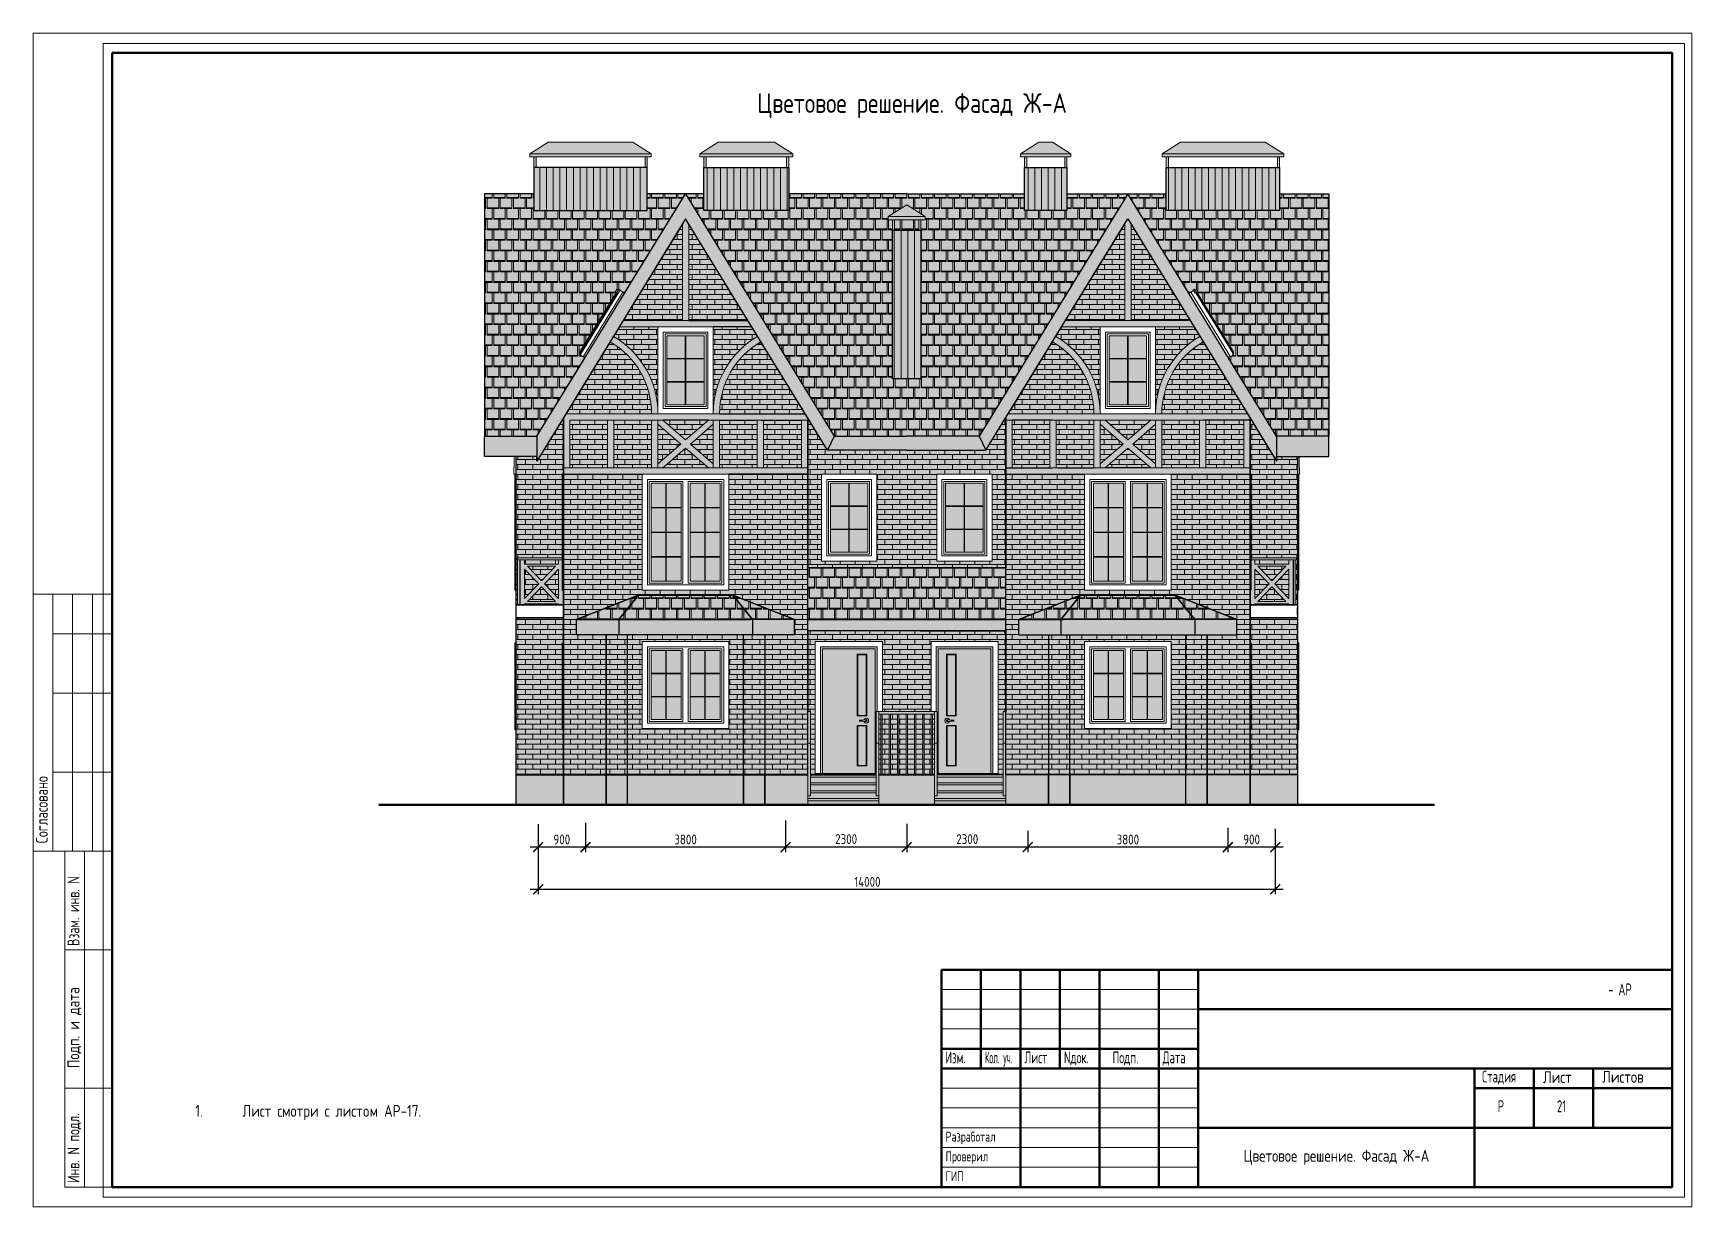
# Paper-space layout 'A21' of a CAD drawing. Header units: millimetres. Extents: x -3 to 417, y -3 to 294.
# The model-space entities are those that its viewports show. They can reach past a viewport. Long polylines and large blocks are cut down to what shows.
import ezdxf
from ezdxf.enums import TextEntityAlignment as Align

# ---------------------------------------------------------------- set-up
doc = ezdxf.new("R2010")
doc.units = ezdxf.units.MM
doc.header["$LTSCALE"] = 100
doc.header["$PDMODE"] = 35
for name, color, linetype, lineweight in [('0.3', 7, 'Continuous', 30), ('0.5', 7, 'Continuous', 50), ('Примітки 0.09', 200, 'Continuous', 9), ('Розміри 0.09', 5, 'Continuous', 9), ('Тонкі 0.18', 142, 'Continuous', 18), ('Штрихування 0.09', 253, 'Continuous', 9)]:
    doc.layers.add(name, color=color, linetype=linetype, lineweight=lineweight)
doc.layers.add('ViewPorts', color=240, linetype='Continuous', plot=False)
doc.styles.add('GOST 2.304', font='CS_Gost2304.shx')
doc.styles.add('SPDS', font='SPDS.shx', dxfattribs={"width": 0.9})
doc.dimstyles.new('SPDS', dxfattribs={"dimscale": 100, "dimtxt": 2.5, "dimasz": 2.5, "dimexe": 1.25, "dimexo": 0.625, "dimtad": 1, "dimrnd": 0.001, "dimtxsty": 'GOST 2.304', "dimblk": 'ARCHTICK', "dimcen": 2.5, "dimdle": 2, "dimadec": 0, "dimazin": 2, "dimtfac": 0.75, "dimtmove": 1, "dimatfit": 3, "dimfxl": 0, "dimtolj": 1, "dimarcsym": 0})
pattern_1 = [(0, (42015, -59400), (125, 200), [220, -30]), (0, (42015, -59385), (125, 200), [220, -30]), (90, (42235, -59400), (-125, 200), [200, -200]), (90, (42265, -59400), (-125, 200), [200, -200])]
pattern_2 = [(0, (42000, -59400), (0, 94.83852), []), (90, (42000, -59400), (-142.24, 94.83852), [94.83852, -94.83852])]
pattern_3 = [(0, (0.001, -59400), (0, 94.83852), []), (90, (0.001, -59400), (-142.24, 94.83852), [94.83852, -94.83852])]
pattern_4 = [(0, (50399.94, -59400), (0, 94.83852), []), (90, (50399.94, -59400), (-142.24, 94.83852), [94.83852, -94.83852])]

psp = doc.layouts.new('A21')

# ---------------------------------------------------------------- texts
at = {"layer": 'Примітки 0.09', "style": 'SPDS', "width": 0.805546}
psp.add_text('21', height=3, dxfattribs=at).set_placement((382.84, 20.77))
at = {"layer": 'Примітки 0.09', "ltscale": 1000000.0, "insert": (38, 22.59), "char_height": 3, "width": 185, "attachment_point": 1, "style": 'SPDS'}
psp.add_mtext('\\pi-6,l6,t0.09;{\\Fcs_gost2304|c204;\\W1;1.^IЛист смотри с лист\\Fcs_gost2304|c0;o\\Fcs_gost2304|c204;м \\C3;АР-1\\Fcs_gost2304|c0;7\\Fcs_gost2304|c204;\\C256;.}', dxfattribs=at)
at = {"layer": 'Примітки 0.09', "color": 7, "insert": (326.98, 9.33), "char_height": 3, "width": 70, "attachment_point": 5, "style": 'SPDS'}
psp.add_mtext('{\\W1;\\C256;Цветовое решение. Фасад Ж-А}', dxfattribs=at)

msp = doc.modelspace()

# ---------------------------------------------------------------- texts
at = {"layer": 'Примітки 0.09', "ltscale": 0.75, "style": 'SPDS'}
msp.add_text('Цветовое решение. Фасад Ж-А', height=375, dxfattribs=at).set_placement((214585.912, -152782.503), align=Align.CENTER)

# ---------------------------------------------------------------- blocks, each defined once
blk = doc.blocks.new('A$C1BD929A5')
at = {"layer": 'Тонкі 0.18', "color": 0, "extrusion": (1, 0, 0)}
for points, elevation in [([(8500, 0), (15000, 0)], -2000), ([(14000, 0), (15000, 0)], -1500), ([(14000, 0), (15000, 0)], -1000), ([(14000, 0), (15000, 0)], -500), ([(12500, 0), (14000, 0)], -1500), ([(12500, 0), (14000, 0)], -1000), ([(12500, 0), (14000, 0)], -500), ([(10500, 0), (12500, 0)], -1500), ([(10500, 0), (12500, 0)], -1000), ([(10500, 0), (12500, 0)], -500), ([(8500, 0), (10500, 0)], -1500), ([(8500, 0), (10500, 0)], -1000), ([(8500, 0), (10500, 0)], -500), ([(0, 0), (8500, 0)], -1200), ([(0, 0), (8500, 0)], -700)]:
    blk.add_lwpolyline(points, dxfattribs=dict(at, elevation=elevation))
at = {"layer": 'Тонкі 0.18', "color": 0, "extrusion": (0, 1, 0)}
for points, elevation in [([(2000, 0), (0, 0)], 15000), ([(1500, 0), (1000, 0)], 14000), ([(1000, 0), (500, 0)], 14000), ([(500, 0), (0, 0)], 14000), ([(1500, 0), (1000, 0)], 12500), ([(1000, 0), (500, 0)], 12500), ([(500, 0), (0, 0)], 12500), ([(1500, 0), (1000, 0)], 10500), ([(1000, 0), (500, 0)], 10500), ([(500, 0), (0, 0)], 10500), ([(2000, 0), (0, 0)], 8500), ([(1200, 0), (0, 0)], 8500), ([(1200, 0), (0, 0)], 6000), ([(1200, 0), (0, 0)], 2500)]:
    blk.add_lwpolyline(points, dxfattribs=dict(at, elevation=elevation))
at = {"layer": 'Тонкі 0.18', "color": 0, "extrusion": (1, 0, 0)}
blk.add_lwpolyline([(0, 0), (8500, 0)], dxfattribs=at)
at = {"layer": 'Тонкі 0.18', "color": 0, "extrusion": (0, 1, 0)}
blk.add_lwpolyline([(1200, 0), (0, 0)], dxfattribs=at)
at = {"layer": 'Тонкі 0.18', "color": 0, "ltscale": 0.01, "style": 'SPDS'}
for s, width, p in [('Согласовано', 0.95, (-1630, 8700)), ('Взам. инв. N', 0.898187, (-830, 6100)), ('Инв. N подл.', 0.909605, (-830, 100))]:
    blk.add_text(s, height=300, rotation=90, dxfattribs=dict(at, width=width)).set_placement(p)
blk.add_text('Подп. и дата', height=300, rotation=90, dxfattribs=at).set_placement((-830, 3010))
blk = doc.blocks.new('A$C2803562B')
at = {"color": 7, "lineweight": 50, "extrusion": (1, 0, 0)}
for points, elevation in [([(5500, 0), (5000, 0)], -17500), ([(5500, 0), (5000, 0)], -16500), ([(5500, 0), (5000, 0)], -15500), ([(5500, 0), (5000, 0)], -14500), ([(5500, 0), (5000, 0)], -13000), ([(5500, 0), (5000, 0)], -12000), ([(5000, 0), (4500, 0)], -17500), ([(5000, 0), (4500, 0)], -16500), ([(5000, 0), (4500, 0)], -15500), ([(5000, 0), (4500, 0)], -14500), ([(5000, 0), (4500, 0)], -13000), ([(5000, 0), (4500, 0)], -12000), ([(4500, 0), (4000, 0)], -17500), ([(4500, 0), (4000, 0)], -16500), ([(4500, 0), (4000, 0)], -15500), ([(4500, 0), (4000, 0)], -14500), ([(4500, 0), (4000, 0)], -13000), ([(4500, 0), (4000, 0)], -12000), ([(4000, 0), (3500, 0)], -17500), ([(4000, 0), (3500, 0)], -16500), ([(4000, 0), (3500, 0)], -15500), ([(4000, 0), (3500, 0)], -14500), ([(4000, 0), (3500, 0)], -13000), ([(4000, 0), (3500, 0)], -12000), ([(3500, 0), (3000, 0)], -17500), ([(3500, 0), (3000, 0)], -16500), ([(3500, 0), (3000, 0)], -15500), ([(3500, 0), (3000, 0)], -14500), ([(3500, 0), (3000, 0)], -13000), ([(3500, 0), (3000, 0)], -12000), ([(3000, 0), (2500, 0)], -16500), ([(3000, 0), (2500, 0)], -14500), ([(3000, 0), (2500, 0)], -13000), ([(3000, 0), (2500, 0)], -12000), ([(3000, 0), (2500, 0)], -5000), ([(3000, 0), (2500, 0)], -3500), ([(3000, 0), (2500, 0)], -2000), ([(2500, 0), (2000, 0)], -16500), ([(2500, 0), (2000, 0)], -14500), ([(2500, 0), (2000, 0)], -13000), ([(2500, 0), (2000, 0)], -12000), ([(2500, 0), (2000, 0)], -5000), ([(2500, 0), (2000, 0)], -3500), ([(2500, 0), (2000, 0)], -2000), ([(2000, 0), (1500, 0)], -16500), ([(2000, 0), (1500, 0)], -14500), ([(2000, 0), (1500, 0)], -13000), ([(2000, 0), (1500, 0)], -12000), ([(2000, 0), (1500, 0)], -5000), ([(2000, 0), (1500, 0)], -3500), ([(2000, 0), (1500, 0)], -2000), ([(1500, 0), (1000, 0)], -16500), ([(1500, 0), (1000, 0)], -14500), ([(1500, 0), (1000, 0)], -13000), ([(1500, 0), (1000, 0)], -12000), ([(1500, 0), (0, 0)], -5000), ([(1000, 0), (500, 0)], -16500), ([(1000, 0), (500, 0)], -14500), ([(1000, 0), (500, 0)], -13000), ([(1000, 0), (500, 0)], -12000), ([(500, 0), (0, 0)], -16500), ([(500, 0), (0, 0)], -14500), ([(500, 0), (0, 0)], -13000), ([(500, 0), (0, 0)], -12000)]:
    blk.add_lwpolyline(points, dxfattribs=dict(at, elevation=elevation))
at = {"color": 7, "extrusion": (0, 1, 0)}
for points, elevation in [([(18500, 0), (17500, 0)], 5000), ([(17500, 0), (16500, 0)], 5000), ([(16500, 0), (15500, 0)], 5000), ([(15500, 0), (14500, 0)], 5000), ([(14500, 0), (13000, 0)], 5000), ([(13000, 0), (12000, 0)], 5000), ([(18500, 0), (17500, 0)], 4500), ([(17500, 0), (16500, 0)], 4500), ([(16500, 0), (15500, 0)], 4500), ([(15500, 0), (14500, 0)], 4500), ([(14500, 0), (13000, 0)], 4500), ([(13000, 0), (12000, 0)], 4500), ([(18500, 0), (17500, 0)], 4000), ([(17500, 0), (16500, 0)], 4000), ([(16500, 0), (15500, 0)], 4000), ([(15500, 0), (14500, 0)], 4000), ([(14500, 0), (13000, 0)], 4000), ([(13000, 0), (12000, 0)], 4000), ([(18500, 0), (17500, 0)], 2500), ([(17500, 0), (16500, 0)], 2500), ([(16500, 0), (15500, 0)], 2500), ([(15500, 0), (14500, 0)], 2500), ([(14500, 0), (13000, 0)], 2500), ([(13000, 0), (12000, 0)], 2500), ([(18500, 0), (17500, 0)], 2000), ([(17500, 0), (16500, 0)], 2000), ([(16500, 0), (15500, 0)], 2000), ([(15500, 0), (14500, 0)], 2000), ([(14500, 0), (13000, 0)], 2000), ([(13000, 0), (12000, 0)], 2000), ([(18500, 0), (17500, 0)], 1500), ([(17500, 0), (16500, 0)], 1500), ([(16500, 0), (15500, 0)], 1500), ([(15500, 0), (14500, 0)], 1500), ([(14500, 0), (13000, 0)], 1500), ([(13000, 0), (12000, 0)], 1500), ([(18500, 0), (17500, 0)], 1000), ([(17500, 0), (16500, 0)], 1000), ([(16500, 0), (15500, 0)], 1000), ([(15500, 0), (14500, 0)], 1000), ([(14500, 0), (13000, 0)], 1000), ([(13000, 0), (12000, 0)], 1000), ([(18500, 0), (17500, 0)], 500), ([(17500, 0), (16500, 0)], 500), ([(16500, 0), (15500, 0)], 500), ([(15500, 0), (14500, 0)], 500), ([(14500, 0), (13000, 0)], 500), ([(13000, 0), (12000, 0)], 500)]:
    blk.add_lwpolyline(points, dxfattribs=dict(at, elevation=elevation))
at = {"color": 7, "lineweight": 50, "extrusion": (0, 1, 0)}
for points, elevation in [([(12000, 0), (5000, 0)], 4500), ([(5000, 0), (3500, 0)], 4500), ([(3500, 0), (2000, 0)], 4500), ([(2000, 0), (0, 0)], 4500), ([(18500, 0), (17500, 0)], 3500), ([(17500, 0), (16500, 0)], 3500), ([(16500, 0), (15500, 0)], 3500), ([(15500, 0), (14500, 0)], 3500), ([(14500, 0), (13000, 0)], 3500), ([(13000, 0), (12000, 0)], 3500), ([(18500, 0), (17500, 0)], 3000), ([(17500, 0), (16500, 0)], 3000), ([(16500, 0), (15500, 0)], 3000), ([(15500, 0), (14500, 0)], 3000), ([(14500, 0), (13000, 0)], 3000), ([(13000, 0), (12000, 0)], 3000), ([(12000, 0), (5000, 0)], 3000), ([(5000, 0), (3500, 0)], 3000), ([(3500, 0), (2000, 0)], 3000), ([(2000, 0), (0, 0)], 3000), ([(5000, 0), (3500, 0)], 2500), ([(3500, 0), (2000, 0)], 2500), ([(2000, 0), (0, 0)], 2500), ([(12000, 0), (5000, 0)], 1500), ([(5000, 0), (3500, 0)], 1500), ([(3500, 0), (2000, 0)], 1500), ([(2000, 0), (0, 0)], 1500)]:
    blk.add_lwpolyline(points, dxfattribs=dict(at, elevation=elevation))
at = {"extrusion": (0, 1, 0)}
blk.add_lwpolyline([(18500, 0), (0, 0)], dxfattribs=at)
at = {"layer": '0.5', "color": 0, "extrusion": (1, 0, 0), "elevation": -18500}
blk.add_lwpolyline([(5500, 0), (0, 0)], dxfattribs=at)
at = {"layer": '0.5', "color": 0, "extrusion": (0, 1, 0), "elevation": 5500}
blk.add_lwpolyline([(18500, 0), (0, 0)], dxfattribs=at)
at = {"layer": '0.5', "color": 0, "extrusion": (1, 0, 0)}
blk.add_lwpolyline([(5500, 0), (0, 0)], dxfattribs=at)
at = {"layer": '0.5', "color": 0, "extrusion": (0, 1, 0)}
blk.add_lwpolyline([(18500, 0), (0, 0)], dxfattribs=at)
at = {"color": 7, "style": 'SPDS'}
for s, height, width, p in [('- АР', 300, 0.805546, (-1613, 4850)), ('Изм.', 300, 0.8, (-18400, 3130)), ('Кол. уч.', 300, 0.6, (-17400, 3130)), ('Лист', 300, 0.8, (-16400, 3130)), ('Nдок.', 300, 0.8, (-15400, 3130)), ('Подп.', 300, 0.8, (-14169, 3130)), ('Дата', 300, 0.8, (-12900, 3130)), ('Стадия', 300, 0.805546, (-4811, 2646)), ('Р', 300, 0.805546, (-4415, 1895)), ('Разработал', 250, 0.9, (-18396, 1150)), ('Проверил', 250, 0.9, (-18396, 650)), ('ГИП', 250, 0.9, (-18396, 150))]:
    blk.add_text(s, height=height, dxfattribs=dict(at, width=width)).set_placement(p)
for s, p in [('Лист', (-3269, 2630)), ('Листов', (-1769, 2638))]:
    blk.add_text(s, height=300, dxfattribs=at).set_placement(p)
blk = doc.blocks.new('_ArchTick')
at = {"color": 0, "linetype": 'ByBlock', "const_width": 0.15}
blk.add_lwpolyline([(-0.5, -0.5), (0.5, 0.5)], dxfattribs=at)
blk = doc.blocks.new('*D315')
at = {"layer": 'Defpoints', "color": 0, "transparency": 16777216}
for p in [(220584, -166302), (221484, -166321), (220584, -166717)]:
    blk.add_point(p, dxfattribs=at)
at = {"layer": 'Розміри 0.09', "color": 0, "lineweight": -2, "transparency": 16777216}
for p, q in [((220584, -166349), (220584, -166810)), ((221484, -166368), (221484, -166810)), ((221634, -166717), (220434, -166717))]:
    blk.add_line(p, q, dxfattribs=at)
at = {"layer": 'Розміри 0.09', "color": 0, "lineweight": -2, "transparency": 16777216, "xscale": 187.5, "yscale": 187.5, "zscale": 187.5, "rotation": 180}
blk.add_blockref('_ArchTick', (220584, -166717), dxfattribs=at)
at = {"layer": 'Розміри 0.09', "color": 0, "lineweight": -2, "transparency": 16777216, "xscale": 187.5, "yscale": 187.5, "zscale": 187.5}
blk.add_blockref('_ArchTick', (221484, -166717), dxfattribs=at)
at = {"layer": 'Розміри 0.09', "color": 0, "transparency": 16777216, "insert": (221034, -166571), "char_height": 187.5, "attachment_point": 5, "style": 'GOST 2.304'}
blk.add_mtext('\\A1;900', dxfattribs=at)
blk = doc.blocks.new('*D316')
at = {"layer": 'Defpoints', "color": 0, "transparency": 16777216}
for p in [(220584, -166302), (216784, -166362), (216784, -166717)]:
    blk.add_point(p, dxfattribs=at)
at = {"layer": 'Розміри 0.09', "color": 0, "lineweight": -2, "transparency": 16777216}
for p, q in [((216784, -166409), (216784, -166810)), ((220584, -166349), (220584, -166810)), ((220734, -166717), (216634, -166717))]:
    blk.add_line(p, q, dxfattribs=at)
at = {"layer": 'Розміри 0.09', "color": 0, "lineweight": -2, "transparency": 16777216, "xscale": 187.5, "yscale": 187.5, "zscale": 187.5, "rotation": 180}
blk.add_blockref('_ArchTick', (216784, -166717), dxfattribs=at)
at = {"layer": 'Розміри 0.09', "color": 0, "lineweight": -2, "transparency": 16777216, "xscale": 187.5, "yscale": 187.5, "zscale": 187.5}
blk.add_blockref('_ArchTick', (220584, -166717), dxfattribs=at)
at = {"layer": 'Розміри 0.09', "color": 0, "transparency": 16777216, "insert": (218684, -166572), "char_height": 187.5, "attachment_point": 5, "style": 'GOST 2.304'}
blk.add_mtext('\\A1;3800', dxfattribs=at)
blk = doc.blocks.new('*D317')
at = {"layer": 'Defpoints', "color": 0, "transparency": 16777216}
for p in [(214484, -166227), (216784, -166362), (214484, -166717)]:
    blk.add_point(p, dxfattribs=at)
at = {"layer": 'Розміри 0.09', "color": 0, "lineweight": -2, "transparency": 16777216}
for p, q in [((214484, -166273), (214484, -166810)), ((216784, -166409), (216784, -166810)), ((216934, -166717), (214334, -166717))]:
    blk.add_line(p, q, dxfattribs=at)
at = {"layer": 'Розміри 0.09', "color": 0, "lineweight": -2, "transparency": 16777216, "xscale": 187.5, "yscale": 187.5, "zscale": 187.5, "rotation": 180}
blk.add_blockref('_ArchTick', (214484, -166717), dxfattribs=at)
at = {"layer": 'Розміри 0.09', "color": 0, "lineweight": -2, "transparency": 16777216, "xscale": 187.5, "yscale": 187.5, "zscale": 187.5}
blk.add_blockref('_ArchTick', (216784, -166717), dxfattribs=at)
at = {"layer": 'Розміри 0.09', "color": 0, "transparency": 16777216, "insert": (215634, -166565), "char_height": 187.5, "attachment_point": 5, "style": 'GOST 2.304'}
blk.add_mtext('\\A1;2300', dxfattribs=at)
blk = doc.blocks.new('*D318')
at = {"layer": 'Defpoints', "color": 0, "transparency": 16777216}
for p in [(212184, -166165), (214484, -166227), (212184, -166717)]:
    blk.add_point(p, dxfattribs=at)
at = {"layer": 'Розміри 0.09', "color": 0, "lineweight": -2, "transparency": 16777216}
for p, q in [((212184, -166212), (212184, -166810)), ((214484, -166273), (214484, -166810)), ((214634, -166717), (212034, -166717))]:
    blk.add_line(p, q, dxfattribs=at)
at = {"layer": 'Розміри 0.09', "color": 0, "lineweight": -2, "transparency": 16777216, "xscale": 187.5, "yscale": 187.5, "zscale": 187.5, "rotation": 180}
blk.add_blockref('_ArchTick', (212184, -166717), dxfattribs=at)
at = {"layer": 'Розміри 0.09', "color": 0, "lineweight": -2, "transparency": 16777216, "xscale": 187.5, "yscale": 187.5, "zscale": 187.5}
blk.add_blockref('_ArchTick', (214484, -166717), dxfattribs=at)
at = {"layer": 'Розміри 0.09', "color": 0, "transparency": 16777216, "insert": (213334, -166565), "char_height": 187.5, "attachment_point": 5, "style": 'GOST 2.304'}
blk.add_mtext('\\A1;2300', dxfattribs=at)
blk = doc.blocks.new('*D319')
at = {"layer": 'Defpoints', "color": 0, "transparency": 16777216}
for p in [(208384, -166209), (212184, -166165), (208384, -166717)]:
    blk.add_point(p, dxfattribs=at)
at = {"layer": 'Розміри 0.09', "color": 0, "lineweight": -2, "transparency": 16777216}
for p, q in [((208384, -166256), (208384, -166810)), ((212184, -166212), (212184, -166810)), ((212334, -166717), (208234, -166717))]:
    blk.add_line(p, q, dxfattribs=at)
at = {"layer": 'Розміри 0.09', "color": 0, "lineweight": -2, "transparency": 16777216, "xscale": 187.5, "yscale": 187.5, "zscale": 187.5, "rotation": 180}
blk.add_blockref('_ArchTick', (208384, -166717), dxfattribs=at)
at = {"layer": 'Розміри 0.09', "color": 0, "lineweight": -2, "transparency": 16777216, "xscale": 187.5, "yscale": 187.5, "zscale": 187.5}
blk.add_blockref('_ArchTick', (212184, -166717), dxfattribs=at)
at = {"layer": 'Розміри 0.09', "color": 0, "transparency": 16777216, "insert": (210284, -166572), "char_height": 187.5, "attachment_point": 5, "style": 'GOST 2.304'}
blk.add_mtext('\\A1;3800', dxfattribs=at)
blk = doc.blocks.new('*D320')
at = {"layer": 'Defpoints', "color": 0, "transparency": 16777216}
for p in [(207484, -166231), (208384, -166209), (207484, -166717)]:
    blk.add_point(p, dxfattribs=at)
at = {"layer": 'Розміри 0.09', "color": 0, "lineweight": -2, "transparency": 16777216}
for p, q in [((207484, -166278), (207484, -166810)), ((208384, -166256), (208384, -166810)), ((208534, -166717), (207334, -166717))]:
    blk.add_line(p, q, dxfattribs=at)
at = {"layer": 'Розміри 0.09', "color": 0, "lineweight": -2, "transparency": 16777216, "xscale": 187.5, "yscale": 187.5, "zscale": 187.5, "rotation": 180}
blk.add_blockref('_ArchTick', (207484, -166717), dxfattribs=at)
at = {"layer": 'Розміри 0.09', "color": 0, "lineweight": -2, "transparency": 16777216, "xscale": 187.5, "yscale": 187.5, "zscale": 187.5}
blk.add_blockref('_ArchTick', (208384, -166717), dxfattribs=at)
at = {"layer": 'Розміри 0.09', "color": 0, "transparency": 16777216, "insert": (207934, -166571), "char_height": 187.5, "attachment_point": 5, "style": 'GOST 2.304'}
blk.add_mtext('\\A1;900', dxfattribs=at)
blk = doc.blocks.new('*D321')
at = {"layer": 'Defpoints', "color": 0, "transparency": 16777216}
for p in [(207484, -166651), (221484, -166651), (221484, -167517)]:
    blk.add_point(p, dxfattribs=at)
at = {"layer": 'Розміри 0.09', "color": 0, "lineweight": -2, "transparency": 16777216}
for p, q in [((207484, -166698), (207484, -167610)), ((221484, -166698), (221484, -167610)), ((207334, -167517), (221634, -167517))]:
    blk.add_line(p, q, dxfattribs=at)
at = {"layer": 'Розміри 0.09', "color": 0, "lineweight": -2, "transparency": 16777216, "xscale": 187.5, "yscale": 187.5, "zscale": 187.5, "rotation": 180}
blk.add_blockref('_ArchTick', (207484, -167517), dxfattribs=at)
at = {"layer": 'Розміри 0.09', "color": 0, "lineweight": -2, "transparency": 16777216, "xscale": 187.5, "yscale": 187.5, "zscale": 187.5}
blk.add_blockref('_ArchTick', (221484, -167517), dxfattribs=at)
at = {"layer": 'Розміри 0.09', "color": 0, "transparency": 16777216, "insert": (213737, -167376), "char_height": 187.5, "attachment_point": 5, "style": 'GOST 2.304'}
blk.add_mtext('\\A1;14000', dxfattribs=at)

# ---------------------------------------------------------------- dimensions: what is measured, and where the dimension line sits
at = {"layer": 'Розміри 0.09'}
for base, p1, p2, picture, middle in [((207484.129, -166716.577), (208384.129, -166208.811), (207484.129, -166231.41), '*D320', (207934.129, -166570.526)), ((208384.129, -166716.577), (212184.129, -166165.46), (208384.129, -166208.811), '*D319', (210284.129, -166572.068)), ((212184.129, -166716.577), (214484.129, -166226.531), (212184.129, -166165.46), '*D318', (213334.129, -166564.806)), ((214484.129, -166716.577), (216784.129, -166362.456), (214484.129, -166226.531), '*D317', (215634.129, -166564.806)), ((216784.129, -166716.577), (220584.129, -166302.341), (216784.129, -166362.456), '*D316', (218684.129, -166572.068)), ((220584.129, -166716.577), (221484.129, -166320.818), (220584.129, -166302.341), '*D315', (221034.129, -166570.526))]:
    dim = msp.add_linear_dim(base=base, p1=p1, p2=p2, angle=180, dimstyle='SPDS', override={"dimscale": 75, "dimlfac": 1, "dimtxsty": 'GOST 2.304', "dimblk1": 'ArchTick', "dimblk2": 'ArchTick', "dimsah": 1, "dimtolj": 1}, dxfattribs=at)
    dim.commit()
    dim.dimension.update_dxf_attribs({"geometry": picture, "text_midpoint": middle})
dim = msp.add_linear_dim(base=(221484.129, -167516.577), p1=(207484.129, -166650.979), p2=(221484.129, -166650.979), angle=180, dimstyle='SPDS', override={"dimscale": 75, "dimlfac": 1, "dimtxsty": 'GOST 2.304', "dimblk1": 'ArchTick', "dimblk2": 'ArchTick', "dimsah": 1, "dimtolj": 1}, dxfattribs=at)
dim.commit()
dim.dimension.update_dxf_attribs({"geometry": '*D321', "text_midpoint": (213736.724, -167516.577), "dimtype": 160})

# ---------------------------------------------------------------- hatches: boundary and pattern name
at = {"layer": 'Тонкі 0.18', "ltscale": 0.75, "true_color": 0xa64f21}
h = msp.add_hatch(color=34, dxfattribs=at)
h.paths.add_polyline_path([(217524.115, -153816.621), (217484.115, -153816.621), (216724.115, -153816.621), (216724.115, -154633.059), (217524.115, -154633.059)])
h.paths.add_polyline_path([(212244.145, -153816.621), (212204.145, -153816.621), (210634.145, -153816.621), (210634.145, -154633.059), (212244.145, -154633.059)])
h.paths.add_polyline_path([(221564.145, -153816.621), (221524.145, -153816.621), (219414.145, -153816.621), (219414.145, -154633.059), (221564.145, -154633.059)])
h.paths.add_polyline_path([(214754.13, -155009.58), (214714.13, -155009.58), (214214.13, -155009.58), (214214.13, -157826.238), (214754.13, -157826.238)])
h.paths.add_polyline_path([(209554.145, -153816.621), (209514.145, -153816.621), (207404.145, -153816.621), (207404.145, -154633.059), (209554.145, -154633.059)])
for points in [[(210284.159, -154316.621), (209554.145, -154316.621), (209554.145, -154633.059), (207404.145, -154633.059), (207404.145, -154316.621), (206464.144, -154316.621), (206464.144, -158916.651), (207459.142, -158916.651), (208376.303, -157423.216), (208342.237, -157402.274), (208336.984, -157410.761), (208286.71, -157379.921), (208292.077, -157367.973), (208277.106, -157358.768), (208274.705, -157319.225), (208972.011, -156183.695), (208955.878, -156173.753), (208980.415, -156133.706), (209017.558, -156124.83), (209043.145, -156140.527), (209036.876, -156150.737), (209040.294, -156152.848), (209090.567, -156183.718), (209090.558, -156183.733), (209124.634, -156204.653)], [(222504.116, -154316.621), (221564.145, -154316.621), (221564.145, -154633.059), (219414.145, -154633.059), (219414.145, -154316.621), (218684.1, -154316.621), (219843.626, -156204.653), (219877.702, -156183.733), (219877.692, -156183.718), (219927.966, -156152.848), (219931.384, -156150.737), (219925.115, -156140.527), (219950.702, -156124.83), (219987.845, -156133.706), (220012.381, -156173.753), (219996.249, -156183.695), (220693.555, -157319.225), (220691.154, -157358.768), (220676.183, -157367.973), (220681.549, -157379.921), (220631.275, -157410.761), (220626.023, -157402.274), (220591.957, -157423.216), (221509.117, -158916.651), (222504.116, -158916.651)], [(216364.106, -161416.614), (214734.149, -161416.614), (212604.154, -161416.614), (212604.154, -162398.08), (216364.106, -162398.08)]]:
    msp.add_hatch(color=34, dxfattribs=at).paths.add_polyline_path(points)
h = msp.add_hatch(color=34, dxfattribs=at)
h.paths.add_polyline_path([(218684.1, -154316.621), (217524.115, -154316.621), (217524.115, -154633.059), (216724.115, -154633.059), (216724.115, -154316.621), (214484.13, -154316.621), (212244.145, -154316.621), (212244.145, -154633.059), (210634.145, -154633.059), (210634.145, -154316.621), (210284.159, -154316.621), (213109.102, -158916.651), (214484.13, -158916.651), (215859.158, -158916.651)])
h.paths.add_polyline_path([(214754.13, -157826.238), (214214.13, -157826.238), (214214.13, -155009.58), (214214.13, -154809.58), (214134.13, -154809.58), (214134.13, -154749.58), (214484.13, -154528.563), (214834.13, -154749.58), (214834.13, -154809.58), (214754.13, -154809.58), (214754.13, -155009.58)], flags=16)
h.paths.add_polyline_path([(214714.13, -154809.58), (214254.13, -154809.58), (214254.13, -155009.58), (214714.13, -155009.58)], flags=16)
at = {"layer": 'Тонкі 0.18', "ltscale": 0.75, "true_color": 0xf4ebd8}
h = msp.add_hatch(color=254, dxfattribs=at)
h.paths.add_polyline_path([(210344.113, -154892.039), (210344.113, -156721.618), (211467.772, -156721.618)])
h.paths.add_polyline_path([(210224.131, -154892.08), (209100.547, -156721.618), (210224.131, -156721.618)])
h = msp.add_hatch(color=254, dxfattribs=at)
h.paths.add_polyline_path([(218744.054, -154892.039), (218744.054, -156721.618), (219867.713, -156721.618)])
h.paths.add_polyline_path([(218624.072, -154892.08), (217500.488, -156721.618), (218624.072, -156721.618)])
for points in [[(208915.469, -157023.095), (209026.858, -156841.623), (209759.21, -156841.623), (209759.21, -158470.739, 0.263569992)], [(211652.85, -157023.095), (211541.461, -156841.623), (210809.109, -156841.623), (210809.109, -158470.739, -0.263569992)], [(217315.41, -157023.095), (217426.798, -156841.623), (218159.151, -156841.623), (218159.151, -158470.739, 0.263569992)], [(220052.791, -157023.095), (219941.402, -156841.623), (219209.05, -156841.623), (219209.05, -158470.739, -0.263569992)], [(208852.604, -157125.352), (208059.127, -158417.364), (208013.506, -158491.649), (209639.338, -158491.649, 0.267341253)], [(211715.715, -157125.352, 0.000233005), (211714.442, -157126.091), (211626.334, -157181.298), (211546.067, -157239.082), (211457.648, -157312.298), (211387.145, -157379.134), (211323.611, -157447.074), (211262.186, -157521.2), (211191.181, -157620.038), (211139.714, -157709.181), (211075.866, -157826.414), (211022.537, -157956.053), (210974.701, -158114.315), (210947.908, -158247.813), (210933.125, -158377.264), (210928.981, -158491.649), (212554.761, -158491.649)], [(217252.544, -157125.352), (216459.068, -158417.364), (216413.447, -158491.649), (218039.279, -158491.649, 0.267341253)], [(220115.656, -157125.352, 0.000233005), (220114.383, -157126.091), (220026.275, -157181.298), (219946.008, -157239.082), (219857.588, -157312.298), (219787.086, -157379.134), (219723.552, -157447.074), (219662.127, -157521.2), (219591.122, -157620.038), (219539.655, -157709.181), (219475.807, -157826.414), (219422.478, -157956.053), (219374.642, -158114.315), (219347.849, -158247.813), (219333.066, -158377.264), (219328.921, -158491.649), (220954.702, -158491.649)]]:
    msp.add_hatch(color=254, dxfattribs=at).paths.add_polyline_path(points)
h = msp.add_hatch(color=254, dxfattribs=at)
h.paths.add_polyline_path([(207870.298, -162096.587), (207227.918, -162096.587), (207227.918, -162116.592), (207870.298, -162116.592)], flags=17)
h.paths.add_polyline_path([(207144.103, -161266.617), (207134.123, -161266.617), (207134.123, -162116.592), (207144.103, -162116.592)], flags=17)
h.paths.add_polyline_path([(207939.167, -163641.549), (207064.129, -163641.549), (207064.129, -165346.592), (207964.154, -165346.592), (207964.154, -164491.65), (207939.167, -164491.65)])
h.paths.add_polyline_path([(207939.167, -159641.645), (207964.154, -159641.645), (207964.154, -159521.588), (207964.154, -158572.014), (207459.142, -159394.328), (207459.142, -159301.809), (207064.129, -159301.809), (207064.129, -160466.625), (207939.167, -160466.625)])
h.paths.add_polyline_path([(207939.167, -160466.625), (207064.129, -160466.625), (207064.129, -162116.592), (207094.129, -162116.592), (207094.129, -161266.617), (207084.149, -161266.617), (207084.149, -161226.623), (207144.103, -161226.623), (207939.167, -161226.623)])
h.paths.add_polyline_path([(207939.167, -162841.616), (207964.154, -162841.616), (207964.154, -162366.591), (207064.129, -162366.591), (207064.129, -163641.586), (207939.167, -163641.586)])
h.paths.add_polyline_path([(207870.298, -161266.617), (207227.918, -161266.617), (207227.918, -161346.605), (207870.298, -161346.605)], flags=17)
h.paths.add_polyline_path([(207816.873, -161386.599), (207281.343, -161386.599), (207549.145, -161665.882)], flags=17)
h.paths.add_polyline_path([(207495.645, -161721.634), (207227.918, -161442.351), (207227.918, -162000.841)], flags=17)
h.paths.add_polyline_path([(207549.145, -161777.385), (207281.343, -162056.593), (207816.873, -162056.593)], flags=17)
h.paths.add_polyline_path([(207870.298, -161442.351), (207602.571, -161721.634), (207870.298, -162000.841)], flags=17)
h = msp.add_hatch(color=254, dxfattribs=at)
h.paths.add_polyline_path([(212484.172, -158611.631), (211766.665, -158611.631), (211766.665, -159521.588), (212484.172, -159521.588)])
h.paths.add_polyline_path([(211646.683, -158611.631), (210929.166, -158611.631), (210929.166, -159521.588), (211646.683, -159521.588)])
h.paths.add_polyline_path([(210809.109, -158691.019), (210375.778, -159066.647), (210809.109, -159442.201)])
h.paths.add_polyline_path([(210717.49, -158611.631), (209850.754, -158611.631), (210284.159, -158987.185)])
h.paths.add_polyline_path([(209759.135, -158691.019), (209759.135, -159442.201), (210192.541, -159066.647)])
h.paths.add_polyline_path([(210284.159, -159146.035), (209850.754, -159521.588), (210717.49, -159521.588)])
h.paths.add_polyline_path([(209639.153, -158611.631), (208921.635, -158611.631), (208921.635, -159521.588), (209639.153, -159521.588)])
h.paths.add_polyline_path([(208801.653, -158611.631), (208084.136, -158611.631), (208084.136, -159521.588), (208801.653, -159521.588)])
h = msp.add_hatch(color=254, dxfattribs=at)
h.paths.add_polyline_path([(215054.137, -159641.645), (216104.111, -159641.645), (216104.111, -160466.625), (216364.106, -160466.625), (216364.106, -159641.645), (216364.106, -159521.588), (216364.106, -158611.631), (216364.106, -158572.078), (215987.019, -159186.104), (214484.13, -159186.104), (212981.241, -159186.104), (212604.154, -158572.078), (212604.154, -160466.625), (212864.148, -160466.625), (212864.148, -159641.645), (213914.122, -159641.645), (213914.122, -160466.625), (215054.137, -160466.625)])
h.paths.add_polyline_path([(215054.137, -160466.625), (213914.122, -160466.625), (213914.122, -161291.604), (212864.148, -161291.604), (212864.148, -160466.625), (212604.154, -160466.625), (212604.154, -161416.614), (216364.106, -161416.614), (216364.106, -160466.625), (216104.111, -160466.625), (216104.111, -161291.604), (215054.137, -161291.604)])
h = msp.add_hatch(color=254, dxfattribs=at)
h.paths.add_polyline_path([(220884.124, -158611.631), (220166.606, -158611.631), (220166.606, -159521.588), (220884.124, -159521.588)])
h.paths.add_polyline_path([(220046.624, -158611.631), (219329.107, -158611.631), (219329.107, -159521.588), (220046.624, -159521.588)])
h.paths.add_polyline_path([(219209.125, -158691.019), (218775.719, -159066.647), (219209.125, -159442.201)])
h.paths.add_polyline_path([(218684.1, -159146.035), (218250.769, -159521.588), (219117.506, -159521.588)])
h.paths.add_polyline_path([(218159.151, -158691.019), (218159.151, -159442.201), (218592.482, -159066.647)])
h.paths.add_polyline_path([(219117.506, -158611.631), (218250.769, -158611.631), (218684.1, -158987.185)])
h.paths.add_polyline_path([(218039.094, -158611.631), (217321.576, -158611.631), (217321.576, -159521.588), (218039.094, -159521.588)])
h.paths.add_polyline_path([(217201.594, -158611.631), (216484.088, -158611.631), (216484.088, -159521.588), (217201.594, -159521.588)])
h = msp.add_hatch(color=254, dxfattribs=at)
h.paths.add_polyline_path([(221834.137, -161266.617), (221824.157, -161266.617), (221824.157, -162116.595), (221834.137, -162116.595)], flags=16)
h.paths.add_polyline_path([(221740.342, -162096.587), (221097.962, -162096.587), (221097.962, -162116.595), (221740.342, -162116.595)], flags=17)
h.paths.add_polyline_path([(221904.131, -159301.809), (221509.117, -159301.809), (221509.117, -159394.328), (221004.106, -158572.014), (221004.106, -159521.588), (221004.106, -159641.645), (221029.093, -159641.645), (221029.093, -160466.625), (221904.131, -160466.625)])
h.paths.add_polyline_path([(221904.131, -160466.625), (221029.093, -160466.625), (221029.093, -161226.623), (221824.157, -161226.623), (221884.11, -161226.623), (221884.11, -161266.617), (221874.131, -161266.617), (221874.131, -162116.595), (221904.131, -162116.595)])
h.paths.add_polyline_path([(221740.342, -161442.351), (221472.615, -161721.634), (221740.342, -162000.841)], flags=17)
h.paths.add_polyline_path([(221686.917, -161386.599), (221151.387, -161386.599), (221419.114, -161665.882)], flags=17)
h.paths.add_polyline_path([(221740.342, -161266.617), (221097.962, -161266.617), (221097.962, -161346.605), (221740.342, -161346.605)], flags=16)
h.paths.add_polyline_path([(221365.689, -161721.634), (221097.962, -161442.351), (221097.962, -162000.841)], flags=17)
h.paths.add_polyline_path([(221419.114, -161777.385), (221151.387, -162056.593), (221686.917, -162056.593)], flags=17)
h.paths.add_polyline_path([(221904.131, -162366.591), (221004.106, -162366.591), (221004.106, -162841.616), (221029.093, -162841.616), (221029.093, -163641.586), (221904.131, -163641.586)])
h.paths.add_polyline_path([(221904.131, -163641.586), (221029.093, -163641.586), (221029.093, -164491.575), (221029.093, -164491.65), (221004.106, -164491.65), (221004.106, -165346.592), (221904.131, -165346.592)])
h = msp.add_hatch(color=254, dxfattribs=at)
h.paths.add_polyline_path([(212604.154, -159641.645), (211109.176, -159641.645), (211109.176, -160466.625), (212604.154, -160466.625)])
h.paths.add_polyline_path([(209459.143, -159641.645), (207964.154, -159641.645), (207964.154, -160466.625), (209459.143, -160466.625)])
h.paths.add_polyline_path([(209459.143, -160466.625), (207964.154, -160466.625), (207964.154, -165346.592), (208779.193, -165346.592), (208779.193, -162686.817), (208214.154, -162686.817), (208214.154, -162398.08), (209387.709, -161933.459), (211180.61, -161933.459), (212354.165, -162398.08), (212354.165, -162686.817), (211789.115, -162686.817), (211789.115, -165316.592), (211789.115, -165346.592), (212604.154, -165346.592), (212604.154, -164741.593), (212604.154, -164141.608), (212604.154, -162614.633), (212604.154, -160466.625), (211109.176, -160466.625), (211109.176, -161841.616), (209459.143, -161841.616)])
h = msp.add_hatch(color=254, dxfattribs=at)
h.paths.add_polyline_path([(221004.106, -159641.645), (219509.117, -159641.645), (219509.117, -160466.625), (221004.106, -160466.625)])
h.paths.add_polyline_path([(221004.106, -160466.625), (219509.117, -160466.625), (219509.117, -161841.616), (217859.158, -161841.616), (217859.083, -161841.616), (217859.083, -160466.625), (216364.106, -160466.625), (216364.106, -165346.592), (217179.145, -165346.592), (217179.145, -165316.592), (217179.145, -162686.817), (216614.095, -162686.817), (216614.095, -162398.08), (217787.649, -161933.459), (219580.551, -161933.459), (220754.106, -162398.08), (220754.106, -162686.817), (220189.067, -162686.817), (220189.067, -165346.592), (221004.106, -165346.592)])
h.paths.add_polyline_path([(217859.083, -159641.645), (216364.106, -159641.645), (216364.106, -160466.625), (217859.083, -160466.625)])
at = {"layer": 'Тонкі 0.18', "ltscale": 0.75, "true_color": 0xa64f21}
h = msp.add_hatch(color=34, dxfattribs=at)
h.paths.add_polyline_path([(211180.61, -161933.459), (209387.709, -161933.459), (209014.154, -162398.08), (209054.325, -162398.08), (211513.919, -162398.08), (211554.165, -162398.08)])
h.paths.add_polyline_path([(209387.709, -161933.459), (208214.154, -162398.08), (209014.154, -162398.08)])
h.paths.add_polyline_path([(211180.61, -161933.459), (211554.165, -162398.08), (212354.165, -162398.08)])
h = msp.add_hatch(color=34, dxfattribs=at)
h.paths.add_polyline_path([(219580.551, -161933.459), (217787.649, -161933.459), (217414.095, -162398.08), (217454.266, -162398.08), (219913.935, -162398.08), (219954.106, -162398.08)])
h.paths.add_polyline_path([(217787.649, -161933.459), (216614.095, -162398.08), (217414.095, -162398.08)])
h.paths.add_polyline_path([(219580.551, -161933.459), (219954.106, -162398.08), (220754.106, -162398.08)])
at = {"layer": 'Тонкі 0.18', "ltscale": 0.75, "true_color": 0xf4ebd8}
h = msp.add_hatch(color=254, dxfattribs=at)
h.paths.add_polyline_path([(211384.113, -162686.817), (209184.195, -162686.817), (209184.195, -163641.586), (209459.143, -163641.586), (209459.143, -162816.569), (211109.101, -162816.569), (211109.176, -162816.569), (211109.176, -163641.586), (211384.113, -163641.586)])
h.paths.add_polyline_path([(211384.113, -163641.586), (211109.176, -163641.586), (211109.176, -164466.603), (209459.143, -164466.603), (209459.143, -163641.586), (209184.195, -163641.586), (209184.195, -165346.592), (211384.113, -165346.592), (211384.113, -165316.592)])
h.paths.add_polyline_path([(211789.115, -162686.817), (211384.113, -162686.817), (211384.113, -165316.592), (211384.113, -165346.592), (211789.115, -165346.592), (211789.115, -165316.592)])
h.paths.add_polyline_path([(209184.195, -162686.817), (208779.193, -162686.817), (208779.193, -165346.592), (209184.195, -165346.592)])
h = msp.add_hatch(color=254, dxfattribs=at)
h.paths.add_polyline_path([(213904.105, -165316.592), (213636.097, -165316.592), (213636.097, -165346.592), (213904.105, -165346.592)])
h.paths.add_polyline_path([(215332.162, -165316.592), (215064.155, -165316.592), (215064.155, -165346.592), (215332.162, -165346.592)])
h.paths.add_polyline_path([(214946.139, -162816.629), (215332.162, -162816.629), (215332.162, -162614.633), (214734.149, -162614.633), (213636.097, -162614.633), (213636.097, -162816.629), (214022.12, -162816.629), (214022.12, -164141.608), (214946.139, -164141.608)])
h.paths.add_polyline_path([(213636.097, -162614.633), (212604.154, -162614.633), (212604.154, -164141.608), (212654.203, -164141.608), (212654.203, -164741.593), (212654.203, -165346.592), (213636.097, -165346.592), (213636.097, -165316.592), (212746.139, -165316.592), (212746.139, -162816.629), (213636.097, -162816.629)])
h.paths.add_polyline_path([(216364.106, -162614.633), (215332.162, -162614.633), (215332.162, -162816.629), (216222.12, -162816.629), (216222.12, -165316.592), (215332.162, -165316.592), (215332.162, -165346.592), (216314.057, -165346.592), (216314.057, -164741.593), (216314.057, -164141.608), (216364.106, -164141.608)])
h.paths.add_polyline_path([(215014.106, -164741.593), (215014.106, -164191.582), (214974.713, -164191.582), (214974.713, -165346.592), (215014.106, -165346.592)])
h.paths.add_polyline_path([(214949.726, -164191.582), (214815.337, -164191.582), (214815.337, -165346.592), (214949.726, -165346.592)], flags=17)
h.paths.add_polyline_path([(214790.35, -164191.582), (214734.149, -164191.582), (214655.962, -164191.582), (214655.962, -165346.592), (214790.35, -165346.592)], flags=17)
h.paths.add_polyline_path([(214630.975, -164191.582), (214496.617, -164191.582), (214496.617, -165346.592), (214630.975, -165346.592)], flags=17)
h.paths.add_polyline_path([(214471.63, -164191.582), (214337.285, -164191.582), (214337.285, -165346.592), (214471.63, -165346.592)], flags=17)
h.paths.add_polyline_path([(214312.298, -164191.582), (214177.909, -164191.582), (214177.909, -165346.592), (214312.298, -165346.592)], flags=17)
h.paths.add_polyline_path([(214152.923, -164191.582), (214018.534, -164191.582), (214018.534, -165346.592), (214152.923, -165346.592)], flags=17)
h.paths.add_polyline_path([(213993.547, -164191.582), (213954.154, -164191.582), (213954.154, -164741.593), (213954.154, -165346.592), (213993.547, -165346.592)], flags=17)
h = msp.add_hatch(color=254, dxfattribs=at)
h.paths.add_polyline_path([(217584.147, -162686.817), (217179.145, -162686.817), (217179.145, -163641.586), (217584.147, -163641.586)])
h.paths.add_polyline_path([(220189.067, -162686.817), (219784.065, -162686.817), (219784.065, -163641.586), (220189.067, -163641.586)])
h.paths.add_polyline_path([(219784.065, -162686.817), (217584.147, -162686.817), (217584.147, -163641.586), (217859.083, -163641.586), (217859.083, -162816.569), (219509.117, -162816.569), (219509.117, -163641.586), (219784.065, -163641.586)])
h.paths.add_polyline_path([(219784.065, -163641.586), (219509.117, -163641.586), (219509.117, -164466.528), (219509.117, -164466.603), (217859.083, -164466.603), (217859.083, -163641.586), (217584.147, -163641.586), (217584.147, -165316.592), (217584.147, -165346.592), (219784.065, -165346.592)])
h.paths.add_polyline_path([(220189.067, -163641.586), (219784.065, -163641.586), (219784.065, -165346.592), (220189.067, -165346.592)])
h.paths.add_polyline_path([(217584.147, -163641.586), (217179.145, -163641.586), (217179.145, -165316.592), (217179.145, -165346.592), (217584.147, -165346.592), (217584.147, -165316.592)])
at = {"layer": 'Тонкі 0.18', "ltscale": 0.75, "true_color": 0xcfd0cf}
h = msp.add_hatch(color=254, dxfattribs=at)
h.paths.add_polyline_path([(221904.131, -165346.592), (221004.106, -165346.592), (221004.106, -165916.577), (221904.131, -165916.577)])
h.paths.add_polyline_path([(221004.106, -165346.592), (220189.067, -165346.592), (220189.067, -165916.577), (221004.106, -165916.577)])
h.paths.add_polyline_path([(220189.067, -165346.592), (219784.065, -165346.592), (219784.065, -165916.577), (220189.067, -165916.577)])
h.paths.add_polyline_path([(219784.065, -165346.592), (217584.147, -165346.592), (217584.147, -165916.577), (219784.065, -165916.577)])
h.paths.add_polyline_path([(217584.147, -165346.592), (217179.145, -165346.592), (217179.145, -165916.577), (217584.147, -165916.577)])
h.paths.add_polyline_path([(217179.145, -165346.592), (216364.106, -165346.592), (216364.106, -165916.577), (216559.091, -165916.577), (217179.145, -165916.577)])
h.paths.add_polyline_path([(215014.106, -165346.592), (213954.154, -165346.592), (213954.154, -165741.594), (213954.154, -165916.577), (215014.106, -165916.577)])
h.paths.add_polyline_path([(212604.154, -165346.592), (211789.115, -165346.592), (211789.115, -165916.577), (212604.154, -165916.577)])
h.paths.add_polyline_path([(211789.115, -165346.592), (211384.113, -165346.592), (211384.113, -165916.577), (211789.115, -165916.577)])
h.paths.add_polyline_path([(211384.113, -165346.592), (209184.195, -165346.592), (209184.195, -165916.577), (211384.113, -165916.577)])
h.paths.add_polyline_path([(209184.195, -165346.592), (208779.193, -165346.592), (208779.193, -165916.577), (209184.195, -165916.577)])
h.paths.add_polyline_path([(208779.193, -165346.592), (207964.154, -165346.592), (207964.154, -165916.577), (208779.193, -165916.577)])
h.paths.add_polyline_path([(207964.154, -165346.592), (207064.129, -165346.592), (207064.129, -165916.577), (207964.154, -165916.577)])
at = {"layer": 'Штрихування 0.09', "true_color": 0xa64517}
h = msp.add_hatch(color=34, dxfattribs=at)
h.paths.add_polyline_path([(209284.145, -153335.604), (207674.145, -153335.604), (207324.145, -153556.621), (209634.145, -153556.621)])
h.paths.add_polyline_path([(209634.145, -153556.621), (207324.145, -153556.621), (207324.145, -153616.621), (209634.145, -153616.621)])
h.paths.add_polyline_path([(207444.145, -153616.621), (207404.145, -153616.621), (207404.145, -153816.621), (207444.145, -153816.621)])
h.paths.add_polyline_path([(209554.145, -153616.621), (209514.145, -153616.621), (209514.145, -153816.621), (209554.145, -153816.621)])
h = msp.add_hatch(color=34, dxfattribs=at)
h.paths.add_polyline_path([(210904.145, -153335.604), (211974.145, -153335.604), (212324.145, -153556.621), (210554.145, -153556.621)])
h.paths.add_polyline_path([(210554.145, -153556.621), (212324.145, -153556.621), (212324.145, -153616.621), (210554.145, -153616.621)])
h.paths.add_polyline_path([(212204.145, -153616.621), (212244.145, -153616.621), (212244.145, -153816.621), (212204.145, -153816.621)])
h.paths.add_polyline_path([(210634.145, -153616.621), (210674.145, -153616.621), (210674.145, -153816.621), (210634.145, -153816.621)])
h = msp.add_hatch(color=34, dxfattribs=at)
h.paths.add_polyline_path([(216994.115, -153335.604), (217254.115, -153335.604), (217604.115, -153556.621), (216644.115, -153556.621)])
h.paths.add_polyline_path([(216644.115, -153556.621), (217604.115, -153556.621), (217604.115, -153616.621), (216644.115, -153616.621)])
h.paths.add_polyline_path([(217484.115, -153616.621), (217524.115, -153616.621), (217524.115, -153816.621), (217484.115, -153816.621)])
h.paths.add_polyline_path([(216724.115, -153616.621), (216764.115, -153616.621), (216764.115, -153816.621), (216724.115, -153816.621)])
h = msp.add_hatch(color=34, dxfattribs=at)
h.paths.add_polyline_path([(221294.145, -153335.604), (219684.145, -153335.604), (219334.145, -153556.621), (221644.145, -153556.621)])
h.paths.add_polyline_path([(221644.145, -153556.621), (219334.145, -153556.621), (219334.145, -153616.621), (221644.145, -153616.621)])
h.paths.add_polyline_path([(219454.145, -153616.621), (219414.145, -153616.621), (219414.145, -153816.621), (219454.145, -153816.621)])
h.paths.add_polyline_path([(221564.145, -153616.621), (221524.145, -153616.621), (221524.145, -153816.621), (221564.145, -153816.621)])
at = {"layer": 'Штрихування 0.09', "ltscale": 0.75}
h = msp.add_hatch(dxfattribs=at)
h.set_pattern_fill('ANSI31', scale=40, angle=45, style=0)
h.paths.add_polyline_path([(217524.115, -153816.621), (217484.115, -153816.621), (216724.115, -153816.621), (216724.115, -154633.059), (217524.115, -154633.059)])
h.paths.add_polyline_path([(212244.145, -153816.621), (212204.145, -153816.621), (210634.145, -153816.621), (210634.145, -154633.059), (212244.145, -154633.059)])
h.paths.add_polyline_path([(221564.145, -153816.621), (221524.145, -153816.621), (219414.145, -153816.621), (219414.145, -154633.059), (221564.145, -154633.059)])
h.paths.add_polyline_path([(214754.13, -155009.58), (214714.13, -155009.58), (214214.13, -155009.58), (214214.13, -157826.238), (214754.13, -157826.238)])
h.paths.add_polyline_path([(209554.145, -153816.621), (209514.145, -153816.621), (207404.145, -153816.621), (207404.145, -154633.059), (209554.145, -154633.059)])
at = {"layer": 'Штрихування 0.09', "true_color": 0xa64f21}
msp.add_hatch(color=34, dxfattribs=at).paths.add_polyline_path([(218684.1, -154794.335), (221509.117, -159394.328), (221509.117, -159301.809), (222504.116, -159301.809), (222504.116, -158916.651), (221509.117, -158916.651), (218684.1, -154316.621), (215859.083, -158916.651), (213109.177, -158916.651), (210284.159, -154316.621), (207459.142, -158916.651), (206464.144, -158916.651), (206464.144, -159301.809), (207459.142, -159301.809), (207459.142, -159394.328), (210284.159, -154794.335), (212981.241, -159186.104), (215987.019, -159186.104)])
at = {"layer": 'Штрихування 0.09', "ltscale": 0.75}
h = msp.add_hatch(dxfattribs=at)
h.set_pattern_fill('SQSHNGLE', color=256, scale=500, style=0, pattern_type=2)
h.set_pattern_definition(pattern_1)
h.paths.add_polyline_path([(210284.159, -154316.621), (209554.145, -154316.621), (209554.145, -154633.059), (207404.145, -154633.059), (207404.145, -154316.621), (206464.144, -154316.621), (206464.144, -158916.651), (207459.142, -158916.651), (208376.303, -157423.216), (208342.237, -157402.274), (208336.984, -157410.761), (208286.71, -157379.921), (208292.077, -157367.973), (208277.106, -157358.768), (208274.705, -157319.225), (208972.011, -156183.695), (208955.878, -156173.753), (208980.415, -156133.706), (209017.558, -156124.83), (209043.145, -156140.527), (209036.876, -156150.737), (209040.294, -156152.848), (209090.567, -156183.718), (209090.558, -156183.733), (209124.634, -156204.653)])
at = {"layer": 'Штрихування 0.09', "ltscale": 0.25}
h = msp.add_hatch(dxfattribs=at)
h.set_pattern_fill('SQSHNGLE', color=256, scale=500, style=0, pattern_type=2)
h.set_pattern_definition([(0, (15, 0), (125, 200), [220, -30]), (0, (15, 15), (125, 200), [220, -30]), (90, (235, 0), (-125, 200), [200, -200]), (90, (265, 0), (-125, 200), [200, -200])])
h.paths.add_polyline_path([(218684.1, -154316.621), (217524.115, -154316.621), (217524.115, -154633.059), (216724.115, -154633.059), (216724.115, -154316.621), (214484.13, -154316.621), (212244.145, -154316.621), (212244.145, -154633.059), (210634.145, -154633.059), (210634.145, -154316.621), (210284.159, -154316.621), (213109.102, -158916.651), (214484.13, -158916.651), (215859.158, -158916.651)])
h.paths.add_polyline_path([(214754.13, -157826.238), (214214.13, -157826.238), (214214.13, -155009.58), (214214.13, -154809.58), (214134.13, -154809.58), (214134.13, -154749.58), (214484.13, -154528.563), (214834.13, -154749.58), (214834.13, -154809.58), (214754.13, -154809.58), (214754.13, -155009.58)], flags=16)
h.paths.add_polyline_path([(214714.13, -154809.58), (214254.13, -154809.58), (214254.13, -155009.58), (214714.13, -155009.58)], flags=16)
at = {"layer": 'Штрихування 0.09', "ltscale": 0.75}
h = msp.add_hatch(dxfattribs=at)
h.set_pattern_fill('SQSHNGLE', color=256, scale=500, style=0, pattern_type=2)
h.set_pattern_definition(pattern_1)
h.paths.add_polyline_path([(222504.116, -154316.621), (221564.145, -154316.621), (221564.145, -154633.059), (219414.145, -154633.059), (219414.145, -154316.621), (218684.1, -154316.621), (219843.626, -156204.653), (219877.702, -156183.733), (219877.692, -156183.718), (219927.966, -156152.848), (219931.384, -156150.737), (219925.115, -156140.527), (219950.702, -156124.83), (219987.845, -156133.706), (220012.381, -156173.753), (219996.249, -156183.695), (220693.555, -157319.225), (220691.154, -157358.768), (220676.183, -157367.973), (220681.549, -157379.921), (220631.275, -157410.761), (220626.023, -157402.274), (220591.957, -157423.216), (221509.117, -158916.651), (222504.116, -158916.651)])
at = {"layer": 'Штрихування 0.09', "true_color": 0xa64517}
h = msp.add_hatch(color=34, dxfattribs=at)
h.paths.add_polyline_path([(214484.13, -154528.563), (214134.13, -154749.58), (214834.13, -154749.58)])
h.paths.add_polyline_path([(214834.13, -154749.58), (214134.13, -154749.58), (214134.13, -154809.58), (214834.13, -154809.58)])
h.paths.add_polyline_path([(214754.13, -154809.58), (214714.13, -154809.58), (214714.13, -155009.58), (214754.13, -155009.58)])
h.paths.add_polyline_path([(214254.13, -154809.58), (214214.13, -154809.58), (214214.13, -155009.58), (214254.13, -155009.58)])
h = msp.add_hatch(color=34, dxfattribs=at)
h.paths.add_polyline_path([(210344.113, -154891.96), (210284.159, -154794.335), (210224.131, -154892.08), (210224.131, -156721.618), (210344.113, -156721.618)])
h.paths.add_polyline_path([(211467.746, -156721.618), (209100.547, -156721.618), (209026.855, -156841.611), (209026.862, -156841.615), (209026.858, -156841.623), (209026.862, -156841.623), (209026.862, -156841.615), (209759.135, -156841.615), (209759.135, -156841.623), (210809.109, -156841.623), (210809.109, -156841.615), (211541.439, -156841.615)])
at = {"layer": 'Штрихування 0.09', "ltscale": 0.75}
h = msp.add_hatch(dxfattribs=at)
h.set_pattern_fill('AR-BRSTD', color=256, scale=1.4, style=0)
h.set_pattern_definition(pattern_2)
h.paths.add_polyline_path([(210344.113, -154892.039), (210344.113, -156721.618), (211467.772, -156721.618)])
h.paths.add_polyline_path([(210224.131, -154892.08), (209100.547, -156721.618), (210224.131, -156721.618)])
at = {"layer": 'Штрихування 0.09', "true_color": 0xa64517}
h = msp.add_hatch(color=34, dxfattribs=at)
h.paths.add_polyline_path([(218624.147, -154891.96), (218684.1, -154794.335), (218744.129, -154892.08), (218744.129, -156721.618), (218624.147, -156721.618)])
h.paths.add_polyline_path([(217500.514, -156721.618), (219867.713, -156721.618), (219941.404, -156841.611), (219941.398, -156841.615), (219941.402, -156841.623), (219941.398, -156841.623), (219941.398, -156841.615), (219209.125, -156841.615), (219209.125, -156841.623), (218159.151, -156841.623), (218159.151, -156841.615), (217426.821, -156841.615)])
at = {"layer": 'Штрихування 0.09', "ltscale": 0.75}
h = msp.add_hatch(dxfattribs=at)
h.set_pattern_fill('AR-BRSTD', color=256, scale=1.4, style=0)
h.set_pattern_definition(pattern_4)
h.paths.add_polyline_path([(218744.054, -154892.039), (218744.054, -156721.618), (219867.713, -156721.618)])
h.paths.add_polyline_path([(218624.072, -154892.08), (217500.488, -156721.618), (218624.072, -156721.618)])
h = msp.add_hatch(dxfattribs=at)
h.set_pattern_fill('AR-BRSTD', color=256, scale=1.4, style=0)
h.set_pattern_definition([(180, (378568.32, -59400), (1e-09, 94.83852), []), (90, (378568.32, -59400), (142.24, 94.83852), [94.83852, -94.83852])])
h.paths.add_polyline_path([(208915.469, -157023.095), (209026.858, -156841.623), (209759.21, -156841.623), (209759.21, -158470.739, 0.263569992)])
h = msp.add_hatch(dxfattribs=at)
h.set_pattern_fill('AR-BRSTD', color=256, scale=1.4, style=0)
h.set_pattern_definition(pattern_2)
h.paths.add_polyline_path([(211652.85, -157023.095), (211541.461, -156841.623), (210809.109, -156841.623), (210809.109, -158470.739, -0.263569992)])
h = msp.add_hatch(dxfattribs=at)
h.set_pattern_fill('AR-BRSTD', color=256, scale=1.4, style=0)
h.set_pattern_definition([(180, (386968.26, -59400), (0, 94.83852), []), (90, (386968.26, -59400), (142.24, 94.83852), [94.83852, -94.83852])])
h.paths.add_polyline_path([(217315.41, -157023.095), (217426.798, -156841.623), (218159.151, -156841.623), (218159.151, -158470.739, 0.263569992)])
h = msp.add_hatch(dxfattribs=at)
h.set_pattern_fill('AR-BRSTD', color=256, scale=1.4, style=0)
h.set_pattern_definition(pattern_4)
h.paths.add_polyline_path([(220052.791, -157023.095), (219941.402, -156841.623), (219209.05, -156841.623), (219209.05, -158470.739, -0.263569992)])
h = msp.add_hatch(dxfattribs=at)
h.set_pattern_fill('AR-BRSTD', color=256, scale=1.4, style=0)
h.set_pattern_definition(pattern_2)
h.paths.add_polyline_path([(208852.604, -157125.352), (208059.127, -158417.364), (208013.506, -158491.649), (209639.338, -158491.649, 0.267341253)])
at = {"layer": 'Штрихування 0.09', "true_color": 0xa64517}
for points in [[(208915.418, -157023.065), (208852.627, -157125.308), (208852.629, -157125.31), (208852.604, -157125.352, -0.267341253), (209639.338, -158491.649), (209759.338, -158491.649, 0.266871162)], [(211715.695, -157125.364), (211715.715, -157125.351), (211715.69, -157125.31), (211715.67, -157125.322), (211652.879, -157023.078, 0.263575274), (210809.109, -158470.739), (210809.109, -158491.649), (210928.981, -158491.649, -0.267337286)], [(217252.565, -157125.364), (217252.545, -157125.351), (217252.57, -157125.31), (217252.59, -157125.322), (217315.381, -157023.078, -0.263575274), (218159.151, -158470.739), (218159.151, -158491.649), (218039.279, -158491.649, 0.267337286)], [(220052.842, -157023.065), (220115.633, -157125.308), (220115.63, -157125.31), (220115.656, -157125.352, 0.267341253), (219328.921, -158491.649), (219208.921, -158491.649, -0.266871162)], [(216364.106, -162398.08), (212604.154, -162398.08), (212604.154, -162614.633), (216364.106, -162614.633)]]:
    msp.add_hatch(color=34, dxfattribs=at).paths.add_polyline_path(points)
at = {"layer": 'Штрихування 0.09'}
h = msp.add_hatch(color=7, dxfattribs=at)
h.set_gradient(color1=(209, 255, 255), color2=(250, 255, 255), one_color=1, tint=0.99, name='CYLINDER')
h.paths.add_polyline_path([(210639.153, -157011.616), (210289.112, -157011.616), (210289.112, -157441.6), (210639.153, -157441.6)])
h.paths.add_polyline_path([(210279.132, -157011.616), (209929.166, -157011.616), (209929.166, -157441.6), (210279.132, -157441.6)])
h.paths.add_polyline_path([(210279.132, -157451.655), (209929.166, -157451.655), (209929.166, -157881.609), (210279.132, -157881.609)])
h.paths.add_polyline_path([(210639.153, -157451.655), (210289.112, -157451.655), (210289.112, -157881.609), (210639.153, -157881.609)])
h.paths.add_polyline_path([(210639.153, -157891.589), (210289.112, -157891.589), (210289.112, -158321.618), (210639.153, -158321.618)])
h.paths.add_polyline_path([(210279.132, -157891.589), (209929.166, -157891.589), (209929.166, -158321.618), (210279.132, -158321.618)])
at = {"layer": 'Штрихування 0.09', "ltscale": 0.75}
h = msp.add_hatch(dxfattribs=at)
h.set_pattern_fill('AR-BRSTD', color=256, scale=1.4, style=0)
h.set_pattern_definition(pattern_2)
h.paths.add_polyline_path([(211715.715, -157125.352, 0.000233005), (211714.442, -157126.091), (211626.334, -157181.298), (211546.067, -157239.082), (211457.648, -157312.298), (211387.145, -157379.134), (211323.611, -157447.074), (211262.186, -157521.2), (211191.181, -157620.038), (211139.714, -157709.181), (211075.866, -157826.414), (211022.537, -157956.053), (210974.701, -158114.315), (210947.908, -158247.813), (210933.125, -158377.264), (210928.981, -158491.649), (212554.761, -158491.649)])
h = msp.add_hatch(dxfattribs=at)
h.set_pattern_fill('AR-BRSTD', color=256, scale=1.4, style=0)
h.set_pattern_definition(pattern_4)
h.paths.add_polyline_path([(217252.544, -157125.352), (216459.068, -158417.364), (216413.447, -158491.649), (218039.279, -158491.649, 0.267341253)])
at = {"layer": 'Штрихування 0.09'}
h = msp.add_hatch(color=7, dxfattribs=at)
h.set_gradient(color1=(209, 255, 255), color2=(250, 255, 255), one_color=1, tint=0.99, name='CYLINDER')
h.paths.add_polyline_path([(219039.094, -157011.616), (218689.128, -157011.616), (218689.128, -157441.6), (219039.094, -157441.6)])
h.paths.add_polyline_path([(218679.148, -157011.616), (218329.107, -157011.616), (218329.107, -157441.6), (218679.148, -157441.6)])
h.paths.add_polyline_path([(218679.148, -157451.655), (218329.107, -157451.655), (218329.107, -157881.609), (218679.148, -157881.609)])
h.paths.add_polyline_path([(219039.094, -157451.655), (218689.128, -157451.655), (218689.128, -157881.609), (219039.094, -157881.609)])
h.paths.add_polyline_path([(219039.094, -157891.589), (218689.128, -157891.589), (218689.128, -158321.618), (219039.094, -158321.618)])
h.paths.add_polyline_path([(218679.148, -157891.589), (218329.107, -157891.589), (218329.107, -158321.618), (218679.148, -158321.618)])
at = {"layer": 'Штрихування 0.09', "ltscale": 0.75}
h = msp.add_hatch(dxfattribs=at)
h.set_pattern_fill('AR-BRSTD', color=256, scale=1.4, style=0)
h.set_pattern_definition(pattern_4)
h.paths.add_polyline_path([(220115.656, -157125.352, 0.000233005), (220114.383, -157126.091), (220026.275, -157181.298), (219946.008, -157239.082), (219857.588, -157312.298), (219787.086, -157379.134), (219723.552, -157447.074), (219662.127, -157521.2), (219591.122, -157620.038), (219539.655, -157709.181), (219475.807, -157826.414), (219422.478, -157956.053), (219374.642, -158114.315), (219347.849, -158247.813), (219333.066, -158377.264), (219328.921, -158491.649), (220954.702, -158491.649)])
at = {"layer": 'Штрихування 0.09'}
for points in [[(218339.086, -157881.609), (218339.086, -157891.589), (218329.107, -157891.589), (218329.107, -157881.609), (218339.086, -157881.609)], [(210334.133, -159776.635), (210234.111, -159776.635), (210234.111, -159776.935), (210334.133, -159776.935), (210334.133, -159776.635)], [(218634.127, -159776.635), (218734.149, -159776.635), (218734.149, -159776.935), (218634.127, -159776.935), (218634.127, -159776.635)], [(210929.166, -163416.554), (210929.166, -163426.534), (210939.146, -163426.534), (210939.146, -163416.554), (210929.166, -163416.554)]]:
    msp.add_hatch(color=256, dxfattribs=at).paths.add_polyline_path(points, flags=0)
at = {"layer": 'Штрихування 0.09', "ltscale": 0.75}
h = msp.add_hatch(dxfattribs=at)
h.set_pattern_fill('AR-BRSTD', color=256, scale=1.4, style=0)
h.set_pattern_definition(pattern_3)
h.paths.add_polyline_path([(207939.167, -163641.549), (207064.129, -163641.549), (207064.129, -165346.592), (207964.154, -165346.592), (207964.154, -164491.65), (207939.167, -164491.65)])
h.paths.add_polyline_path([(207939.167, -159641.645), (207964.154, -159641.645), (207964.154, -159521.588), (207964.154, -158572.014), (207459.142, -159394.328), (207459.142, -159301.809), (207064.129, -159301.809), (207064.129, -160466.625), (207939.167, -160466.625)])
h.paths.add_polyline_path([(207939.167, -160466.625), (207064.129, -160466.625), (207064.129, -162116.592), (207094.129, -162116.592), (207094.129, -161266.617), (207084.149, -161266.617), (207084.149, -161226.623), (207144.103, -161226.623), (207939.167, -161226.623)])
h.paths.add_polyline_path([(207939.167, -162841.616), (207964.154, -162841.616), (207964.154, -162366.591), (207064.129, -162366.591), (207064.129, -163641.586), (207939.167, -163641.586)])
h.paths.add_polyline_path([(207870.298, -161266.617), (207227.918, -161266.617), (207227.918, -161346.605), (207870.298, -161346.605)], flags=17)
h.paths.add_polyline_path([(207816.873, -161386.599), (207281.343, -161386.599), (207549.145, -161665.882)], flags=17)
h.paths.add_polyline_path([(207495.645, -161721.634), (207227.918, -161442.351), (207227.918, -162000.841)], flags=17)
h.paths.add_polyline_path([(207549.145, -161777.385), (207281.343, -162056.593), (207816.873, -162056.593)], flags=17)
h.paths.add_polyline_path([(207870.298, -161442.351), (207602.571, -161721.634), (207870.298, -162000.841)], flags=17)
at = {"layer": 'Штрихування 0.09', "true_color": 0xa64f21}
h = msp.add_hatch(color=34, dxfattribs=at)
h.paths.add_polyline_path([(212604.154, -158572.078), (212554.761, -158491.649), (208013.509, -158491.649), (207964.154, -158572.014), (207964.154, -159521.588), (208084.136, -159521.588), (208084.136, -158611.631), (212604.154, -158611.631)])
h.paths.add_polyline_path([(212604.154, -158611.631), (212484.172, -158611.631), (212484.172, -159521.588), (212604.154, -159521.588)], flags=17)
h.paths.add_polyline_path([(212604.154, -159521.588), (207964.154, -159521.588), (207964.154, -159641.645), (212604.154, -159641.645)])
h.paths.add_polyline_path([(211766.665, -158611.631), (211646.683, -158611.631), (211646.683, -159521.588), (211766.665, -159521.588)], flags=16)
h.paths.add_polyline_path([(210929.166, -158611.631), (210809.109, -158611.631), (210809.109, -158691.019), (210809.109, -159521.588), (210929.166, -159521.588)], flags=16)
h.paths.add_polyline_path([(210809.109, -158691.019), (210809.109, -158611.631), (210717.49, -158611.631), (210284.159, -158987.185), (209850.754, -158611.631), (209759.135, -158611.631), (209759.135, -158691.019), (210192.541, -159066.647), (209759.135, -159442.201), (209759.135, -159521.588), (209850.754, -159521.588), (210284.159, -159146.035), (210717.49, -159521.588), (210809.109, -159521.588), (210809.109, -159442.201), (210375.778, -159066.647)], flags=17)
h.paths.add_polyline_path([(209759.135, -158611.631), (209639.153, -158611.631), (209639.153, -159521.588), (209759.135, -159521.588), (209759.135, -159442.201)])
h.paths.add_polyline_path([(208921.635, -158611.631), (208801.653, -158611.631), (208801.653, -159521.588), (208921.635, -159521.588)], flags=16)
at = {"layer": 'Штрихування 0.09', "ltscale": 0.75}
h = msp.add_hatch(dxfattribs=at)
h.set_pattern_fill('AR-BRSTD', color=256, scale=1.4, style=0)
h.set_pattern_definition(pattern_2)
h.paths.add_polyline_path([(212484.172, -158611.631), (211766.665, -158611.631), (211766.665, -159521.588), (212484.172, -159521.588)])
h.paths.add_polyline_path([(211646.683, -158611.631), (210929.166, -158611.631), (210929.166, -159521.588), (211646.683, -159521.588)])
h.paths.add_polyline_path([(210809.109, -158691.019), (210375.778, -159066.647), (210809.109, -159442.201)])
h.paths.add_polyline_path([(210717.49, -158611.631), (209850.754, -158611.631), (210284.159, -158987.185)])
h.paths.add_polyline_path([(209759.135, -158691.019), (209759.135, -159442.201), (210192.541, -159066.647)])
h.paths.add_polyline_path([(210284.159, -159146.035), (209850.754, -159521.588), (210717.49, -159521.588)])
h.paths.add_polyline_path([(209639.153, -158611.631), (208921.635, -158611.631), (208921.635, -159521.588), (209639.153, -159521.588)])
h.paths.add_polyline_path([(208801.653, -158611.631), (208084.136, -158611.631), (208084.136, -159521.588), (208801.653, -159521.588)])
at = {"layer": 'Штрихування 0.09'}
h = msp.add_hatch(dxfattribs=at)
h.set_pattern_fill('AR-BRSTD', color=256, scale=1.4, style=0)
h.set_pattern_definition(pattern_3)
h.paths.add_polyline_path([(215054.137, -159641.645), (216104.111, -159641.645), (216104.111, -160466.625), (216364.106, -160466.625), (216364.106, -159641.645), (216364.106, -159521.588), (216364.106, -158611.631), (216364.106, -158572.078), (215987.019, -159186.104), (214484.13, -159186.104), (212981.241, -159186.104), (212604.154, -158572.078), (212604.154, -160466.625), (212864.148, -160466.625), (212864.148, -159641.645), (213914.122, -159641.645), (213914.122, -160466.625), (215054.137, -160466.625)])
h.paths.add_polyline_path([(215054.137, -160466.625), (213914.122, -160466.625), (213914.122, -161291.604), (212864.148, -161291.604), (212864.148, -160466.625), (212604.154, -160466.625), (212604.154, -161416.614), (216364.106, -161416.614), (216364.106, -160466.625), (216104.111, -160466.625), (216104.111, -161291.604), (215054.137, -161291.604)])
at = {"layer": 'Штрихування 0.09', "true_color": 0xa64f21}
h = msp.add_hatch(color=34, dxfattribs=at)
h.paths.add_polyline_path([(216364.106, -158572.078), (216413.499, -158491.649), (220954.751, -158491.649), (221004.106, -158572.014), (221004.106, -159521.588), (220884.124, -159521.588), (220884.124, -158611.631), (216364.106, -158611.631)])
h.paths.add_polyline_path([(216364.106, -158611.631), (216484.088, -158611.631), (216484.088, -159521.588), (216364.106, -159521.588)], flags=17)
h.paths.add_polyline_path([(216364.106, -159521.588), (221004.106, -159521.588), (221004.106, -159641.645), (216364.106, -159641.645)])
h.paths.add_polyline_path([(217201.594, -158611.631), (217321.576, -158611.631), (217321.576, -159521.588), (217201.594, -159521.588)], flags=16)
h.paths.add_polyline_path([(218039.094, -158611.631), (218159.151, -158611.631), (218159.151, -158691.019), (218159.151, -159521.588), (218039.094, -159521.588)], flags=16)
h.paths.add_polyline_path([(218159.151, -158691.019), (218159.151, -158611.631), (218250.769, -158611.631), (218684.1, -158987.185), (219117.506, -158611.631), (219209.125, -158611.631), (219209.125, -158691.019), (218775.719, -159066.647), (219209.125, -159442.201), (219209.125, -159521.588), (219117.506, -159521.588), (218684.1, -159146.035), (218250.769, -159521.588), (218159.151, -159521.588), (218159.151, -159442.201), (218592.482, -159066.647)], flags=17)
h.paths.add_polyline_path([(219209.125, -158611.631), (219329.107, -158611.631), (219329.107, -159521.588), (219209.125, -159521.588), (219209.125, -159442.201)])
h.paths.add_polyline_path([(220046.624, -158611.631), (220166.606, -158611.631), (220166.606, -159521.588), (220046.624, -159521.588)], flags=16)
at = {"layer": 'Штрихування 0.09', "ltscale": 0.75}
h = msp.add_hatch(dxfattribs=at)
h.set_pattern_fill('AR-BRSTD', color=256, scale=1.4, style=0)
h.set_pattern_definition(pattern_2)
h.paths.add_polyline_path([(220884.124, -158611.631), (220166.606, -158611.631), (220166.606, -159521.588), (220884.124, -159521.588)])
h.paths.add_polyline_path([(220046.624, -158611.631), (219329.107, -158611.631), (219329.107, -159521.588), (220046.624, -159521.588)])
h.paths.add_polyline_path([(219209.125, -158691.019), (218775.719, -159066.647), (219209.125, -159442.201)])
h.paths.add_polyline_path([(218684.1, -159146.035), (218250.769, -159521.588), (219117.506, -159521.588)])
h.paths.add_polyline_path([(218159.151, -158691.019), (218159.151, -159442.201), (218592.482, -159066.647)])
h.paths.add_polyline_path([(219117.506, -158611.631), (218250.769, -158611.631), (218684.1, -158987.185)])
h.paths.add_polyline_path([(218039.094, -158611.631), (217321.576, -158611.631), (217321.576, -159521.588), (218039.094, -159521.588)])
h.paths.add_polyline_path([(217201.594, -158611.631), (216484.088, -158611.631), (216484.088, -159521.588), (217201.594, -159521.588)])
h = msp.add_hatch(dxfattribs=at)
h.set_pattern_fill('AR-BRSTD', color=256, scale=1.4, style=0)
h.set_pattern_definition(pattern_3)
h.paths.add_polyline_path([(221740.342, -162096.587), (221097.962, -162096.587), (221097.962, -162116.595), (221740.342, -162116.595)], flags=17)
h.paths.add_polyline_path([(221904.131, -159301.809), (221509.117, -159301.809), (221509.117, -159394.328), (221004.106, -158572.014), (221004.106, -159521.588), (221004.106, -159641.645), (221029.093, -159641.645), (221029.093, -160466.625), (221904.131, -160466.625)])
h.paths.add_polyline_path([(221904.131, -160466.625), (221029.093, -160466.625), (221029.093, -161226.623), (221824.157, -161226.623), (221884.11, -161226.623), (221884.11, -161266.617), (221874.131, -161266.617), (221874.131, -162116.595), (221904.131, -162116.595)])
h.paths.add_polyline_path([(221740.342, -161442.351), (221472.615, -161721.634), (221740.342, -162000.841)], flags=17)
h.paths.add_polyline_path([(221686.917, -161386.599), (221151.387, -161386.599), (221419.114, -161665.882)], flags=17)
h.paths.add_polyline_path([(221740.342, -161266.617), (221097.962, -161266.617), (221097.962, -161346.605), (221740.342, -161346.605)], flags=16)
h.paths.add_polyline_path([(221365.689, -161721.634), (221097.962, -161442.351), (221097.962, -162000.841)], flags=17)
h.paths.add_polyline_path([(221419.114, -161777.385), (221151.387, -162056.593), (221686.917, -162056.593)], flags=17)
h.paths.add_polyline_path([(221904.131, -162366.591), (221004.106, -162366.591), (221004.106, -162841.616), (221029.093, -162841.616), (221029.093, -163641.586), (221904.131, -163641.586)])
h.paths.add_polyline_path([(221904.131, -163641.586), (221029.093, -163641.586), (221029.093, -164491.575), (221029.093, -164491.65), (221004.106, -164491.65), (221004.106, -165346.592), (221904.131, -165346.592)])
at = {"layer": 'Штрихування 0.09'}
h = msp.add_hatch(dxfattribs=at)
h.set_pattern_fill('AR-BRSTD', color=256, scale=1.4, style=0)
h.set_pattern_definition(pattern_3)
h.paths.add_polyline_path([(212604.154, -159641.645), (211109.176, -159641.645), (211109.176, -160466.625), (212604.154, -160466.625)])
h.paths.add_polyline_path([(209459.143, -159641.645), (207964.154, -159641.645), (207964.154, -160466.625), (209459.143, -160466.625)])
h.paths.add_polyline_path([(209459.143, -160466.625), (207964.154, -160466.625), (207964.154, -165346.592), (208779.193, -165346.592), (208779.193, -162686.817), (208214.154, -162686.817), (208214.154, -162398.08), (209387.709, -161933.459), (211180.61, -161933.459), (212354.165, -162398.08), (212354.165, -162686.817), (211789.115, -162686.817), (211789.115, -165316.592), (211789.115, -165346.592), (212604.154, -165346.592), (212604.154, -164741.593), (212604.154, -164141.608), (212604.154, -162614.633), (212604.154, -160466.625), (211109.176, -160466.625), (211109.176, -161841.616), (209459.143, -161841.616)])
h = msp.add_hatch(dxfattribs=at)
h.set_pattern_fill('AR-BRSTD', color=256, scale=1.4, style=0)
h.set_pattern_definition(pattern_3)
h.paths.add_polyline_path([(221004.106, -159641.645), (219509.117, -159641.645), (219509.117, -160466.625), (221004.106, -160466.625)])
h.paths.add_polyline_path([(221004.106, -160466.625), (219509.117, -160466.625), (219509.117, -161841.616), (217859.158, -161841.616), (217859.083, -161841.616), (217859.083, -160466.625), (216364.106, -160466.625), (216364.106, -165346.592), (217179.145, -165346.592), (217179.145, -165316.592), (217179.145, -162686.817), (216614.095, -162686.817), (216614.095, -162398.08), (217787.649, -161933.459), (219580.551, -161933.459), (220754.106, -162398.08), (220754.106, -162686.817), (220189.067, -162686.817), (220189.067, -165346.592), (221004.106, -165346.592)])
h.paths.add_polyline_path([(217859.083, -159641.645), (216364.106, -159641.645), (216364.106, -160466.625), (217859.083, -160466.625)])
h = msp.add_hatch(color=7, dxfattribs=at)
h.set_gradient(color1=(209, 255, 255), color2=(250, 255, 255), one_color=1, tint=0.99, name='CYLINDER')
h.paths.add_polyline_path([(210939.146, -159811.601), (210659.113, -159811.601), (210659.113, -160269.094), (210939.146, -160269.094)])
h.paths.add_polyline_path([(210649.133, -159811.601), (210369.175, -159811.601), (210369.175, -160269.094), (210649.133, -160269.094)])
h.paths.add_polyline_path([(210649.133, -160279.148), (210369.175, -160279.148), (210369.175, -160736.641), (210649.133, -160736.641)])
h.paths.add_polyline_path([(210939.146, -160279.148), (210659.113, -160279.148), (210659.113, -160736.641), (210939.146, -160736.641)])
h.paths.add_polyline_path([(210939.146, -160746.62), (210659.113, -160746.62), (210659.113, -161204.113), (210939.146, -161204.113)])
h.paths.add_polyline_path([(210649.133, -160746.62), (210369.175, -160746.62), (210369.175, -161204.113), (210649.133, -161204.113)])
h.paths.add_polyline_path([(210649.133, -161214.093), (210369.175, -161214.093), (210369.175, -161671.585), (210649.133, -161671.585)])
h.paths.add_polyline_path([(210939.146, -161214.093), (210659.113, -161214.093), (210659.113, -161671.585), (210939.146, -161671.585)])
h.paths.add_polyline_path([(210199.144, -161214.093), (209919.111, -161214.093), (209919.111, -161671.585), (210199.144, -161671.585)])
h.paths.add_polyline_path([(209909.131, -161214.093), (209629.173, -161214.093), (209629.173, -161671.585), (209909.131, -161671.585)])
h.paths.add_polyline_path([(209909.131, -160746.62), (209629.173, -160746.62), (209629.173, -161204.113), (209909.131, -161204.113)])
h.paths.add_polyline_path([(210199.144, -160746.62), (209919.111, -160746.62), (209919.111, -161204.113), (210199.144, -161204.113)])
h.paths.add_polyline_path([(210199.144, -160279.148), (209919.111, -160279.148), (209919.111, -160736.641), (210199.144, -160736.641)])
h.paths.add_polyline_path([(209909.131, -160279.148), (209629.173, -160279.148), (209629.173, -160736.641), (209909.131, -160736.641)])
h.paths.add_polyline_path([(209909.131, -159811.601), (209629.173, -159811.601), (209629.173, -160269.094), (209909.131, -160269.094)])
h.paths.add_polyline_path([(210199.144, -159811.601), (209919.111, -159811.601), (209919.111, -160269.094), (210199.144, -160269.094)])
h = msp.add_hatch(color=7, dxfattribs=at)
h.set_gradient(color1=(209, 255, 255), color2=(250, 255, 255), one_color=1, tint=0.99, name='CYLINDER')
h.paths.add_polyline_path([(213744.167, -159811.601), (213394.125, -159811.601), (213394.125, -160241.63), (213744.167, -160241.63)])
h.paths.add_polyline_path([(213384.146, -159811.601), (213034.104, -159811.601), (213034.104, -160241.63), (213384.146, -160241.63)])
h.paths.add_polyline_path([(213384.146, -160251.61), (213034.104, -160251.61), (213034.104, -160681.64), (213384.146, -160681.64)])
h.paths.add_polyline_path([(213744.167, -160251.61), (213394.125, -160251.61), (213394.125, -160681.64), (213744.167, -160681.64)])
h.paths.add_polyline_path([(213744.167, -160691.619), (213394.125, -160691.619), (213394.125, -161121.649), (213744.167, -161121.649)])
h.paths.add_polyline_path([(213384.146, -160691.619), (213034.104, -160691.619), (213034.104, -161121.649), (213384.146, -161121.649)])
h = msp.add_hatch(color=7, dxfattribs=at)
h.set_gradient(color1=(209, 255, 255), color2=(250, 255, 255), one_color=1, tint=0.99, name='CYLINDER')
h.paths.add_polyline_path([(215934.156, -159811.601), (215584.114, -159811.601), (215584.114, -160241.63), (215934.156, -160241.63)])
h.paths.add_polyline_path([(215574.135, -159811.601), (215224.093, -159811.601), (215224.093, -160241.63), (215574.135, -160241.63)])
h.paths.add_polyline_path([(215574.135, -160251.61), (215224.093, -160251.61), (215224.093, -160681.64), (215574.135, -160681.64)])
h.paths.add_polyline_path([(215934.156, -160251.61), (215584.114, -160251.61), (215584.114, -160681.64), (215934.156, -160681.64)])
h.paths.add_polyline_path([(215934.156, -160691.619), (215584.114, -160691.619), (215584.114, -161121.649), (215934.156, -161121.649)])
h.paths.add_polyline_path([(215574.135, -160691.619), (215224.093, -160691.619), (215224.093, -161121.649), (215574.135, -161121.649)])
h = msp.add_hatch(color=7, dxfattribs=at)
h.set_gradient(color1=(209, 255, 255), color2=(250, 255, 255), one_color=1, tint=0.99, name='CYLINDER')
h.paths.add_polyline_path([(219339.086, -159811.601), (219059.128, -159811.601), (219059.128, -160269.094), (219339.086, -160269.094)])
h.paths.add_polyline_path([(219049.149, -159811.601), (218769.116, -159811.601), (218769.116, -160269.094), (219049.149, -160269.094)])
h.paths.add_polyline_path([(219049.149, -160279.148), (218769.116, -160279.148), (218769.116, -160736.641), (219049.149, -160736.641)])
h.paths.add_polyline_path([(219339.086, -160279.148), (219059.128, -160279.148), (219059.128, -160736.641), (219339.086, -160736.641)])
h.paths.add_polyline_path([(219339.086, -160746.62), (219059.128, -160746.62), (219059.128, -161204.113), (219339.086, -161204.113)])
h.paths.add_polyline_path([(219049.149, -160746.62), (218769.116, -160746.62), (218769.116, -161204.113), (219049.149, -161204.113)])
h.paths.add_polyline_path([(219049.149, -161214.093), (218769.116, -161214.093), (218769.116, -161671.585), (219049.149, -161671.585)])
h.paths.add_polyline_path([(219339.086, -161214.093), (219059.128, -161214.093), (219059.128, -161671.585), (219339.086, -161671.585)])
h.paths.add_polyline_path([(218599.085, -161214.093), (218319.127, -161214.093), (218319.127, -161671.585), (218599.085, -161671.585)])
h.paths.add_polyline_path([(218309.147, -161214.093), (218029.114, -161214.093), (218029.114, -161671.585), (218309.147, -161671.585)])
h.paths.add_polyline_path([(218309.147, -160746.62), (218029.114, -160746.62), (218029.114, -161204.113), (218309.147, -161204.113)])
h.paths.add_polyline_path([(218599.085, -160746.62), (218319.127, -160746.62), (218319.127, -161204.113), (218599.085, -161204.113)])
h.paths.add_polyline_path([(218599.085, -160279.148), (218319.127, -160279.148), (218319.127, -160736.641), (218599.085, -160736.641)])
h.paths.add_polyline_path([(218309.147, -160279.148), (218029.114, -160279.148), (218029.114, -160736.641), (218309.147, -160736.641)])
h.paths.add_polyline_path([(218309.147, -159811.601), (218029.114, -159811.601), (218029.114, -160269.094), (218309.147, -160269.094)])
h.paths.add_polyline_path([(218599.085, -159811.601), (218319.127, -159811.601), (218319.127, -160269.094), (218599.085, -160269.094)])
at = {"layer": 'Штрихування 0.09', "true_color": 0x8f4e35}
h = msp.add_hatch(color=27, dxfattribs=at)
h.paths.add_polyline_path([(207939.167, -161226.623), (207144.103, -161226.623), (207084.149, -161226.623), (207084.149, -161266.617), (207144.103, -161266.617), (207939.167, -161266.617)])
h.paths.add_polyline_path([(207939.167, -161266.617), (207870.298, -161266.617), (207870.298, -161346.605), (207227.918, -161346.605), (207227.918, -161266.617), (207144.103, -161266.617), (207144.103, -162116.592), (207227.918, -162116.592), (207227.918, -162096.587), (207870.298, -162096.587), (207870.298, -162116.592), (207964.154, -162116.592), (207964.154, -161841.616), (207939.167, -161841.616)])
h.paths.add_polyline_path([(207870.298, -161442.351), (207870.298, -162000.841), (207602.571, -161721.634)], flags=16)
h.paths.add_polyline_path([(207816.873, -161386.599), (207549.145, -161665.882), (207281.343, -161386.599)], flags=16)
h.paths.add_polyline_path([(207549.145, -161777.385), (207816.873, -162056.593), (207281.343, -162056.593)], flags=16)
h.paths.add_polyline_path([(207495.645, -161721.634), (207227.918, -162000.841), (207227.918, -161442.351)], flags=16)
h.paths.add_polyline_path([(207134.123, -161266.617), (207094.129, -161266.617), (207094.129, -162116.592), (207134.123, -162116.592)])
h = msp.add_hatch(color=27, dxfattribs=at)
h.paths.add_polyline_path([(221029.093, -161226.623), (221824.157, -161226.623), (221884.11, -161226.623), (221884.11, -161266.617), (221824.157, -161266.617), (221029.093, -161266.617)])
h.paths.add_polyline_path([(221029.093, -161266.617), (221097.962, -161266.617), (221097.962, -161346.605), (221740.342, -161346.605), (221740.342, -161266.617), (221824.157, -161266.617), (221824.157, -162116.592), (221740.342, -162116.592), (221740.342, -162096.587), (221097.962, -162096.587), (221097.962, -162116.592), (221004.106, -162116.592), (221004.106, -161841.616), (221029.093, -161841.616)])
h.paths.add_polyline_path([(221097.962, -161442.351), (221097.962, -162000.841), (221365.689, -161721.634)], flags=16)
h.paths.add_polyline_path([(221151.387, -161386.599), (221419.114, -161665.882), (221686.917, -161386.599)], flags=16)
h.paths.add_polyline_path([(221419.114, -161777.385), (221151.387, -162056.593), (221686.917, -162056.593)], flags=16)
h.paths.add_polyline_path([(221472.615, -161721.634), (221740.342, -162000.841), (221740.342, -161442.351)], flags=16)
h.paths.add_polyline_path([(221834.137, -161266.617), (221874.131, -161266.617), (221874.131, -162116.592), (221834.137, -162116.592)])
at = {"layer": 'Штрихування 0.09'}
h = msp.add_hatch(dxfattribs=at)
h.set_pattern_fill('SQSHNGLE', color=256, scale=500, style=0, pattern_type=2)
h.set_pattern_definition([(0, (15, -59400), (125, 200), [220, -30]), (0, (15, -59385), (125, 200), [220, -30]), (90, (235, -59400), (-125, 200), [200, -200]), (90, (265, -59400), (-125, 200), [200, -200])])
h.paths.add_polyline_path([(216364.106, -161416.614), (214734.149, -161416.614), (212604.154, -161416.614), (212604.154, -162398.08), (216364.106, -162398.08)])
at = {"layer": 'Штрихування 0.09', "ltscale": 0.75}
h = msp.add_hatch(dxfattribs=at)
h.set_pattern_fill('SQSHNGLE', color=256, scale=500, style=0, pattern_type=2)
h.set_pattern_definition(pattern_1)
h.paths.add_polyline_path([(211180.61, -161933.459), (209387.709, -161933.459), (209014.154, -162398.08), (209054.325, -162398.08), (211513.919, -162398.08), (211554.165, -162398.08)])
h.paths.add_polyline_path([(209387.709, -161933.459), (208214.154, -162398.08), (209014.154, -162398.08)])
h.paths.add_polyline_path([(211180.61, -161933.459), (211554.165, -162398.08), (212354.165, -162398.08)])
h = msp.add_hatch(dxfattribs=at)
h.set_pattern_fill('SQSHNGLE', color=256, scale=500, style=0, pattern_type=2)
h.set_pattern_definition(pattern_1)
h.paths.add_polyline_path([(219580.551, -161933.459), (217787.649, -161933.459), (217414.095, -162398.08), (217454.266, -162398.08), (219913.935, -162398.08), (219954.106, -162398.08)])
h.paths.add_polyline_path([(217787.649, -161933.459), (216614.095, -162398.08), (217414.095, -162398.08)])
h.paths.add_polyline_path([(219580.551, -161933.459), (219954.106, -162398.08), (220754.106, -162398.08)])
at = {"layer": 'Штрихування 0.09', "true_color": 0xa64517}
h = msp.add_hatch(color=34, dxfattribs=at)
h.paths.add_polyline_path([(209014.154, -162398.08), (208214.154, -162398.08), (208214.154, -162686.817), (209014.154, -162686.817)])
h.paths.add_polyline_path([(211554.165, -162398.08), (211513.994, -162398.08), (209054.325, -162398.08), (209014.154, -162398.08), (209014.154, -162686.817), (211554.165, -162686.817)])
h.paths.add_polyline_path([(212354.165, -162398.08), (211554.165, -162398.08), (211554.165, -162686.817), (212354.165, -162686.817)])
h = msp.add_hatch(color=34, dxfattribs=at)
h.paths.add_polyline_path([(220754.106, -162398.08), (219954.106, -162398.08), (219954.106, -162686.817), (220754.106, -162686.817)])
h.paths.add_polyline_path([(219954.106, -162398.08), (219913.935, -162398.08), (217454.341, -162398.08), (217414.095, -162398.08), (217414.095, -162686.817), (219954.106, -162686.817)])
h.paths.add_polyline_path([(217414.095, -162398.08), (216614.095, -162398.08), (216614.095, -162686.817), (217414.095, -162686.817)])
at = {"layer": 'Штрихування 0.09', "ltscale": 0.75}
h = msp.add_hatch(dxfattribs=at)
h.set_pattern_fill('AR-BRSTD', color=256, scale=1.4, style=0)
h.set_pattern_definition(pattern_2)
h.paths.add_polyline_path([(211384.113, -162686.817), (209184.195, -162686.817), (209184.195, -163641.586), (209459.143, -163641.586), (209459.143, -162816.569), (211109.101, -162816.569), (211109.176, -162816.569), (211109.176, -163641.586), (211384.113, -163641.586)])
h.paths.add_polyline_path([(211384.113, -163641.586), (211109.176, -163641.586), (211109.176, -164466.603), (209459.143, -164466.603), (209459.143, -163641.586), (209184.195, -163641.586), (209184.195, -165346.592), (211384.113, -165346.592), (211384.113, -165316.592)])
h.paths.add_polyline_path([(211789.115, -162686.817), (211384.113, -162686.817), (211384.113, -165316.592), (211384.113, -165346.592), (211789.115, -165346.592), (211789.115, -165316.592)])
h.paths.add_polyline_path([(209184.195, -162686.817), (208779.193, -162686.817), (208779.193, -165346.592), (209184.195, -165346.592)])
at = {"layer": 'Штрихування 0.09'}
h = msp.add_hatch(dxfattribs=at)
h.set_pattern_fill('AR-BRSTD', color=256, scale=1.4, style=0)
h.set_pattern_definition([(0, (0.001, -59400), (0, 94.83852), []), (90, (0.001, -59400), (-142.24, 94.83852), [94.83852, -94.83852])])
h.paths.add_polyline_path([(213904.105, -165316.592), (213636.097, -165316.592), (213636.097, -165346.592), (213904.105, -165346.592)])
h.paths.add_polyline_path([(215332.162, -165316.592), (215064.155, -165316.592), (215064.155, -165346.592), (215332.162, -165346.592)])
h.paths.add_polyline_path([(214946.139, -162816.629), (215332.162, -162816.629), (215332.162, -162614.633), (214734.149, -162614.633), (213636.097, -162614.633), (213636.097, -162816.629), (214022.12, -162816.629), (214022.12, -164141.608), (214946.139, -164141.608)])
h.paths.add_polyline_path([(216364.106, -162614.633), (215332.162, -162614.633), (215332.162, -162816.629), (216222.12, -162816.629), (216222.12, -165316.592), (215332.162, -165316.592), (215332.162, -165346.592), (216314.057, -165346.592), (216314.057, -164741.593), (216314.057, -164141.608), (216364.106, -164141.608)])
h.paths.add_polyline_path([(213636.097, -162614.633), (212604.154, -162614.633), (212604.154, -164141.608), (212654.203, -164141.608), (212654.203, -164741.593), (212654.203, -165346.592), (213636.097, -165346.592), (213636.097, -165316.592), (212746.139, -165316.592), (212746.139, -162816.629), (213636.097, -162816.629)])
h.paths.add_polyline_path([(215014.106, -164741.593), (215014.106, -164191.582), (214974.713, -164191.582), (214974.713, -165346.592), (215014.106, -165346.592)])
h.paths.add_polyline_path([(214949.726, -164191.582), (214815.337, -164191.582), (214815.337, -165346.592), (214949.726, -165346.592)], flags=17)
h.paths.add_polyline_path([(214790.35, -164191.582), (214734.149, -164191.582), (214655.962, -164191.582), (214655.962, -165346.592), (214790.35, -165346.592)], flags=17)
h.paths.add_polyline_path([(214630.975, -164191.582), (214496.617, -164191.582), (214496.617, -165346.592), (214630.975, -165346.592)], flags=17)
h.paths.add_polyline_path([(214471.63, -164191.582), (214337.285, -164191.582), (214337.285, -165346.592), (214471.63, -165346.592)], flags=17)
h.paths.add_polyline_path([(214312.298, -164191.582), (214177.909, -164191.582), (214177.909, -165346.592), (214312.298, -165346.592)], flags=17)
h.paths.add_polyline_path([(214152.923, -164191.582), (214018.534, -164191.582), (214018.534, -165346.592), (214152.923, -165346.592)], flags=17)
h.paths.add_polyline_path([(213993.547, -164191.582), (213954.154, -164191.582), (213954.154, -164741.593), (213954.154, -165346.592), (213993.547, -165346.592)], flags=17)
at = {"layer": 'Штрихування 0.09', "ltscale": 0.75}
h = msp.add_hatch(dxfattribs=at)
h.set_pattern_fill('AR-BRSTD', color=256, scale=1.4, style=0)
h.set_pattern_definition(pattern_2)
h.paths.add_polyline_path([(217584.147, -162686.817), (217179.145, -162686.817), (217179.145, -163641.586), (217584.147, -163641.586)])
h.paths.add_polyline_path([(220189.067, -162686.817), (219784.065, -162686.817), (219784.065, -163641.586), (220189.067, -163641.586)])
h.paths.add_polyline_path([(219784.065, -162686.817), (217584.147, -162686.817), (217584.147, -163641.586), (217859.083, -163641.586), (217859.083, -162816.569), (219509.117, -162816.569), (219509.117, -163641.586), (219784.065, -163641.586)])
h.paths.add_polyline_path([(219784.065, -163641.586), (219509.117, -163641.586), (219509.117, -164466.528), (219509.117, -164466.603), (217859.083, -164466.603), (217859.083, -163641.586), (217584.147, -163641.586), (217584.147, -165316.592), (217584.147, -165346.592), (219784.065, -165346.592)])
h.paths.add_polyline_path([(220189.067, -163641.586), (219784.065, -163641.586), (219784.065, -165346.592), (220189.067, -165346.592)])
h.paths.add_polyline_path([(217584.147, -163641.586), (217179.145, -163641.586), (217179.145, -165316.592), (217179.145, -165346.592), (217584.147, -165346.592), (217584.147, -165316.592)])
at = {"layer": 'Штрихування 0.09'}
h = msp.add_hatch(color=7, dxfattribs=at)
h.set_gradient(color1=(209, 255, 255), color2=(250, 255, 255), one_color=1, tint=0.99, name='CYLINDER')
h.paths.add_polyline_path([(210939.146, -162986.6), (210659.113, -162986.6), (210659.113, -163416.554), (210939.146, -163416.554)])
h.paths.add_polyline_path([(210649.133, -162986.6), (210369.175, -162986.6), (210369.175, -163416.554), (210649.133, -163416.554)])
h.paths.add_polyline_path([(210649.133, -163426.534), (210369.175, -163426.534), (210369.175, -163856.563), (210649.133, -163856.563)])
h.paths.add_polyline_path([(210939.146, -163426.534), (210659.113, -163426.534), (210659.113, -163856.563), (210939.146, -163856.563)])
h.paths.add_polyline_path([(210939.146, -163866.543), (210659.113, -163866.543), (210659.113, -164296.572), (210939.146, -164296.572)])
h.paths.add_polyline_path([(210649.133, -163866.543), (210369.175, -163866.543), (210369.175, -164296.572), (210649.133, -164296.572)])
h.paths.add_polyline_path([(210199.144, -163866.543), (209919.111, -163866.543), (209919.111, -164296.572), (210199.144, -164296.572)])
h.paths.add_polyline_path([(209909.131, -163866.543), (209629.173, -163866.543), (209629.173, -164296.572), (209909.131, -164296.572)])
h.paths.add_polyline_path([(209909.131, -163426.534), (209629.173, -163426.534), (209629.173, -163856.563), (209909.131, -163856.563)])
h.paths.add_polyline_path([(210199.144, -163426.534), (209919.111, -163426.534), (209919.111, -163856.563), (210199.144, -163856.563)])
h.paths.add_polyline_path([(210199.144, -162986.6), (209919.111, -162986.6), (209919.111, -163416.554), (210199.144, -163416.554)])
h.paths.add_polyline_path([(209909.131, -162986.6), (209629.173, -162986.6), (209629.173, -163416.554), (209909.131, -163416.554)])
at = {"layer": 'Штрихування 0.09', "ltscale": 0.5, "true_color": 0xa64517}
h = msp.add_hatch(color=34, dxfattribs=at)
h.paths.add_polyline_path([(213636.097, -162916.576), (212846.086, -162916.576), (212846.086, -165316.592), (212884.129, -165316.592), (212884.129, -162954.619), (213636.097, -162954.619)])
h.paths.add_polyline_path([(213922.172, -162916.576), (213636.097, -162916.576), (213636.097, -162954.619), (213884.129, -162954.619), (213884.129, -165316.592), (213904.105, -165316.592), (213904.105, -164741.593), (213904.105, -164141.608), (213922.172, -164141.608)])
h.paths.add_polyline_path([(213728.279, -164309.613), (213723.101, -164304.511), (213716.123, -164302.635), (213691.136, -164302.635), (213677.705, -164303.385), (213650.992, -164304.961), (213636.097, -164305.852), (213636.097, -164327.373), (213650.992, -164328.222), (213677.705, -164329.798), (213691.136, -164330.623), (213716.123, -164330.623), (213723.101, -164328.747), (213728.279, -164323.645), (213730.155, -164316.592)], flags=17)
h.paths.add_polyline_path([(213709.145, -164316.592), (213711.17, -164311.639), (213716.123, -164309.613), (213721.075, -164311.639), (213723.101, -164316.592), (213721.075, -164321.544), (213716.123, -164323.645), (213711.17, -164321.544)], flags=0)
h.paths.add_polyline_path([(213636.097, -164305.852), (213624.654, -164306.537), (213598.692, -164308.112), (213590.663, -164308.638), (213590.663, -164324.62), (213598.692, -164325.146), (213624.654, -164326.721), (213636.097, -164327.373)], flags=17)
h.paths.add_polyline_path([(213723.101, -164316.592), (213721.075, -164311.639), (213716.123, -164309.613), (213711.17, -164311.639), (213709.145, -164316.592), (213711.17, -164321.544), (213716.123, -164323.645), (213721.075, -164321.544)], flags=16)
h.paths.add_polyline_path([(213738.859, -164277.198), (213716.123, -164271.12), (213693.387, -164277.198), (213676.729, -164293.856), (213674.106, -164303.597), (213677.705, -164303.385), (213691.136, -164302.635), (213716.123, -164302.635), (213723.101, -164304.511), (213728.279, -164309.613), (213730.155, -164316.592), (213728.279, -164323.645), (213723.101, -164328.747), (213716.123, -164330.623), (213691.136, -164330.623), (213677.705, -164329.798), (213674.086, -164329.584), (213676.729, -164339.327), (213693.387, -164355.985), (213716.123, -164362.138), (213738.859, -164355.985), (213755.517, -164339.327), (213761.594, -164316.592), (213755.517, -164293.856)], flags=17)
h.paths.add_polyline_path([(213546.092, -163054.642), (213636.097, -163054.642), (213636.097, -162954.619), (212884.129, -162954.619), (212884.129, -165316.592), (213636.097, -165316.592), (213636.097, -165176.575), (213546.092, -165176.575), (213546.092, -164406.634), (213636.097, -164406.634), (213636.097, -164327.373), (213624.654, -164326.721), (213598.692, -164325.146), (213590.663, -164324.62), (213590.663, -164308.638), (213598.692, -164308.112), (213624.654, -164306.537), (213636.097, -164305.852), (213636.097, -164226.624), (213546.092, -164226.624)])
h.paths.add_polyline_path([(213884.129, -162954.619), (213636.097, -162954.619), (213636.097, -163054.642), (213726.103, -163054.642), (213726.103, -164226.624), (213636.097, -164226.624), (213636.097, -164305.852), (213650.992, -164304.961), (213674.106, -164303.597), (213676.729, -164293.856), (213693.387, -164277.198), (213716.123, -164271.12), (213738.859, -164277.198), (213755.517, -164293.856), (213761.594, -164316.592), (213755.517, -164339.327), (213738.859, -164355.985), (213716.123, -164362.138), (213693.387, -164355.985), (213676.729, -164339.327), (213674.086, -164329.584), (213650.992, -164328.222), (213636.097, -164327.373), (213636.097, -164406.634), (213726.103, -164406.634), (213726.103, -165176.575), (213636.097, -165176.575), (213636.097, -165316.592), (213884.129, -165316.592)])
at = {"layer": 'Штрихування 0.09'}
h = msp.add_hatch(color=7, dxfattribs=at)
h.set_gradient(color1=(209, 255, 255), color2=(250, 255, 255), one_color=1, tint=0.99, name='CYLINDER')
h.paths.add_polyline_path([(213716.123, -163064.622), (213556.147, -163064.622), (213556.147, -164216.644), (213716.123, -164216.644)])
h.paths.add_polyline_path([(213716.123, -164416.614), (213556.147, -164416.614), (213556.147, -165166.595), (213716.123, -165166.595)])
at = {"layer": 'Штрихування 0.09', "ltscale": 0.5, "true_color": 0xa64517}
h = msp.add_hatch(color=34, dxfattribs=at)
h.paths.add_polyline_path([(216122.172, -162916.576), (215332.162, -162916.576), (215332.162, -162954.619), (216084.129, -162954.619), (216084.129, -165316.592), (216122.172, -165316.592)])
h.paths.add_polyline_path([(215332.162, -162916.576), (215046.086, -162916.576), (215046.086, -164141.608), (215064.155, -164141.608), (215064.155, -164741.593), (215064.155, -165316.592), (215084.129, -165316.592), (215084.129, -162954.619), (215332.162, -162954.619)])
h.paths.add_polyline_path([(215377.597, -164308.638), (215369.568, -164308.112), (215343.605, -164306.537), (215332.162, -164305.852), (215332.162, -164327.373), (215343.605, -164326.721), (215369.568, -164325.146), (215377.597, -164324.62)], flags=17)
h.paths.add_polyline_path([(215332.162, -164305.852), (215317.268, -164304.961), (215290.555, -164303.385), (215277.124, -164302.635), (215252.137, -164302.635), (215245.159, -164304.511), (215239.981, -164309.613), (215238.105, -164316.592), (215239.981, -164323.645), (215245.159, -164328.747), (215252.137, -164330.623), (215277.124, -164330.623), (215290.555, -164329.798), (215317.268, -164328.222), (215332.162, -164327.373)], flags=17)
h.paths.add_polyline_path([(215259.115, -164316.592), (215257.089, -164321.544), (215252.137, -164323.645), (215247.185, -164321.544), (215245.159, -164316.592), (215247.185, -164311.639), (215252.137, -164309.613), (215257.089, -164311.639)], flags=0)
h.paths.add_polyline_path([(215257.089, -164311.639), (215252.137, -164309.613), (215247.185, -164311.639), (215245.159, -164316.592), (215247.185, -164321.544), (215252.137, -164323.645), (215257.089, -164321.544), (215259.115, -164316.592)], flags=16)
h.paths.add_polyline_path([(215274.873, -164277.198), (215252.137, -164271.12), (215229.401, -164277.198), (215212.743, -164293.856), (215206.665, -164316.592), (215212.743, -164339.327), (215229.401, -164355.985), (215252.137, -164362.138), (215274.873, -164355.985), (215291.531, -164339.327), (215294.174, -164329.584), (215290.555, -164329.798), (215277.124, -164330.623), (215252.137, -164330.623), (215245.159, -164328.747), (215239.981, -164323.645), (215238.105, -164316.592), (215239.981, -164309.613), (215245.159, -164304.511), (215252.137, -164302.635), (215277.124, -164302.635), (215290.555, -164303.385), (215294.153, -164303.597), (215291.531, -164293.856)], flags=17)
h.paths.add_polyline_path([(216084.129, -162954.619), (215332.162, -162954.619), (215332.162, -163054.642), (215422.168, -163054.642), (215422.168, -164226.624), (215332.162, -164226.624), (215332.162, -164305.852), (215343.605, -164306.537), (215369.568, -164308.112), (215377.597, -164308.638), (215377.597, -164324.62), (215369.568, -164325.146), (215343.605, -164326.721), (215332.162, -164327.373), (215332.162, -164406.634), (215422.168, -164406.634), (215422.168, -165176.575), (215332.162, -165176.575), (215332.162, -165316.592), (216084.129, -165316.592)])
h.paths.add_polyline_path([(215242.157, -163054.642), (215332.162, -163054.642), (215332.162, -162954.619), (215084.129, -162954.619), (215084.129, -165316.592), (215332.162, -165316.592), (215332.162, -165176.575), (215242.157, -165176.575), (215242.157, -164406.634), (215332.162, -164406.634), (215332.162, -164327.373), (215317.268, -164328.222), (215294.174, -164329.584), (215291.531, -164339.327), (215274.873, -164355.985), (215252.137, -164362.138), (215229.401, -164355.985), (215212.743, -164339.327), (215206.665, -164316.592), (215212.743, -164293.856), (215229.401, -164277.198), (215252.137, -164271.12), (215274.873, -164277.198), (215291.531, -164293.856), (215294.153, -164303.597), (215317.268, -164304.961), (215332.162, -164305.852), (215332.162, -164226.624), (215242.157, -164226.624)])
at = {"layer": 'Штрихування 0.09'}
h = msp.add_hatch(color=7, dxfattribs=at)
h.set_gradient(color1=(209, 255, 255), color2=(250, 255, 255), one_color=1, tint=0.99, name='CYLINDER')
h.paths.add_polyline_path([(215412.113, -163064.622), (215252.137, -163064.622), (215252.137, -164216.644), (215412.113, -164216.644)])
h.paths.add_polyline_path([(215412.113, -164416.614), (215252.137, -164416.614), (215252.137, -165166.595), (215412.113, -165166.595)])
h = msp.add_hatch(color=7, dxfattribs=at)
h.set_gradient(color1=(209, 255, 255), color2=(250, 255, 255), one_color=1, tint=0.99, name='CYLINDER')
h.paths.add_polyline_path([(219339.086, -162986.6), (219059.128, -162986.6), (219059.128, -163416.554), (219339.086, -163416.554)])
h.paths.add_polyline_path([(219049.149, -162986.6), (218769.116, -162986.6), (218769.116, -163416.554), (219049.149, -163416.554)])
h.paths.add_polyline_path([(219049.149, -163426.534), (218769.116, -163426.534), (218769.116, -163856.563), (219049.149, -163856.563)])
h.paths.add_polyline_path([(219339.086, -163426.534), (219059.128, -163426.534), (219059.128, -163856.563), (219339.086, -163856.563)])
h.paths.add_polyline_path([(219339.086, -163866.543), (219059.128, -163866.543), (219059.128, -164296.572), (219339.086, -164296.572)])
h.paths.add_polyline_path([(219049.149, -163866.543), (218769.116, -163866.543), (218769.116, -164296.572), (219049.149, -164296.572)])
h.paths.add_polyline_path([(218599.085, -163866.543), (218319.127, -163866.543), (218319.127, -164296.572), (218599.085, -164296.572)])
h.paths.add_polyline_path([(218309.147, -163866.543), (218029.114, -163866.543), (218029.114, -164296.572), (218309.147, -164296.572)])
h.paths.add_polyline_path([(218309.147, -163426.534), (218029.114, -163426.534), (218029.114, -163856.563), (218309.147, -163856.563)])
h.paths.add_polyline_path([(218599.085, -163426.534), (218319.127, -163426.534), (218319.127, -163856.563), (218599.085, -163856.563)])
h.paths.add_polyline_path([(218599.085, -162986.6), (218319.127, -162986.6), (218319.127, -163416.554), (218599.085, -163416.554)])
h.paths.add_polyline_path([(218309.147, -162986.6), (218029.114, -162986.6), (218029.114, -163416.554), (218309.147, -163416.554)])
at = {"layer": 'Штрихування 0.09', "true_color": 0xa64517}
h = msp.add_hatch(color=34, dxfattribs=at)
h.paths.add_polyline_path([(212654.203, -164741.593), (212604.154, -164741.593), (212604.154, -165741.594), (212654.203, -165741.594)])
h.paths.add_polyline_path([(212654.203, -164141.608), (212604.154, -164141.608), (212604.154, -164741.593), (212654.203, -164741.593)])
h.paths.add_polyline_path([(215014.106, -164141.608), (213954.154, -164141.608), (213954.154, -164191.582), (215014.106, -164191.582)])
h.paths.add_polyline_path([(215064.155, -164141.608), (215014.106, -164141.608), (215014.106, -164741.593), (215064.155, -164741.593)])
h.paths.add_polyline_path([(215064.155, -164741.593), (215014.106, -164741.593), (215014.106, -165741.594), (215064.155, -165741.594)])
h.paths.add_polyline_path([(214974.713, -164191.582), (214949.726, -164191.582), (214949.726, -165346.592), (214974.713, -165346.592)])
h.paths.add_polyline_path([(214815.337, -164191.582), (214790.35, -164191.582), (214790.35, -165346.592), (214815.337, -165346.592)])
h.paths.add_polyline_path([(214655.962, -164191.582), (214630.975, -164191.582), (214630.975, -165346.592), (214655.962, -165346.592)])
h.paths.add_polyline_path([(214496.617, -164191.582), (214471.63, -164191.582), (214471.63, -165346.592), (214496.617, -165346.592)])
h.paths.add_polyline_path([(214337.285, -164191.582), (214312.298, -164191.582), (214312.298, -165346.592), (214337.285, -165346.592)])
h.paths.add_polyline_path([(214177.909, -164191.582), (214152.923, -164191.582), (214152.923, -165346.592), (214177.909, -165346.592)])
h.paths.add_polyline_path([(214018.534, -164191.582), (213993.547, -164191.582), (213993.547, -165346.592), (214018.534, -165346.592)])
h.paths.add_polyline_path([(213954.154, -164141.608), (213904.105, -164141.608), (213904.105, -164741.593), (213954.154, -164741.593)])
h.paths.add_polyline_path([(213954.154, -164741.593), (213904.105, -164741.593), (213904.105, -165741.594), (213954.154, -165741.594)])
h.paths.add_polyline_path([(216364.106, -164141.608), (216314.057, -164141.608), (216314.057, -164741.593), (216364.106, -164741.593)])
h.paths.add_polyline_path([(216364.106, -164741.593), (216314.057, -164741.593), (216314.057, -165741.594), (216364.106, -165741.594), (216364.106, -165316.592)])
at = {"layer": 'Штрихування 0.09', "ltscale": 0.75}
h = msp.add_hatch(dxfattribs=at)
h.set_pattern_fill('FLGSTONE', scale=1000, angle=30, style=0, pattern_type=2)
h.set_pattern_definition([(30, (42000, -59400), (-500, 866.0254), [200, -800]), (30, (42635.5, -58940.7), (-500, 866.0254), [180, -820]), (30, (42632.8, -58896.1), (-500, 866.0254), [160, -840]), (30, (42171.8, -58977.5), (-500, 866.0254), [120, -40, 80, -760]), (30, (41850, -59140.2), (-500, 866.0254), [60, -840, 60, -40]), (30, (42169.1, -58932.9), (-500, 866.0254), [200, -800]), (30, (42626.7, -58645.6), (-500, 866.0254), [140, -860]), (30, (42131.1, -58747), (-500, 866.0254), [140, -40, 260, -560]), (30, (42128.4, -58702.3), (-500, 866.0254), [240, -40, 60, -40, 40, -580]), (30, (41957.1, -58685.7), (-500, 866.0254), [100, -900]), (30, (41937.1, -58651.1), (-500, 866.0254), [120, -880]), (30, (42100.3, -58533.8), (-500, 866.0254), [100, -900]), (30, (41743.9, -58716.5), (-500, 866.0254), [100, -900]), (30, (42080.3, -58499.1), (-500, 866.0254), [120, -880]), (30, (41689.3, -58701.8), (-500, 866.0254), [120, -880]), (30, (41797.8, -58569.9), (-500, 866.0254), [240, -240, 80, -40, 120, -280]), (30, (41777.8, -58535.2), (-500, 866.0254), [240, -240, 240, -280]), (30, (41520, -58568.6), (-500, 866.0254), [200, -800]), (120, (42000, -59400), (-866.0254, -500), [300, -540, 120, -40]), (120, (42173.2, -59300), (-866.0254, -500), [160, -600, 200, -40]), (120, (42207.8, -59280), (-866.0254, -500), [160, -600, 60, -40, 100, -40]), (120, (42134.5, -58952.9), (-866.0254, -500), [60, -940]), (120, (42169.1, -58932.9), (-866.0254, -500), [60, -940]), (120, (42093.7, -58722.3), (-866.0254, -500), [100, -900]), (120, (42128.4, -58702.3), (-866.0254, -500), [100, -900]), (120, (42390.3, -59036.1), (-866.0254, -500), [160, -460, 340, -40]), (120, (42342.3, -58832.9), (-866.0254, -500), [180, -820]), (120, (42376.9, -58812.9), (-866.0254, -500), [180, -820]), (120, (42355.7, -59056.1), (-866.0254, -500), [160, -440, 100, -40, 220, -40]), (120, (42178.9, -58349.9), (-866.0254, -500), [180, -820]), (120, (42193.5, -58295.2), (-866.0254, -500), [160, -840]), (120, (42598.2, -58916.1), (-866.0254, -500), [80, -920]), (120, (42632.8, -58896.1), (-866.0254, -500), [80, -340, 280, -300]), (120, (42457.5, -58512.3), (-866.0254, -500), [280, -720]), (120, (42592.1, -58665.6), (-866.0254, -500), [160, -840]), (120, (42626.7, -58645.6), (-866.0254, -500), [160, -840]), (120, (42771.4, -58816.1), (-866.0254, -500), [180, -560, 220, -40]), (75, (41700, -58880.4), (-500, 866.0253), [169.7056, -1244.508]), (75, (41881.96, -59075.55), (-500, 866.0253), [169.7056, -1244.508]), (75, (41926.6, -59072.9), (-500, 866.0253), [169.7056, -1244.508]), (75, (42090.5, -59116.8), (-500, 866.0253), [169.7056, -1244.508]), (75, (42127.85, -59141.44), (-500, 866.0253), [169.7056, -1244.058]), (75, (42568.9, -59025.36), (-500, 866.0253), [113.137, -1301.0765]), (75, (42592.8, -58826.8), (-500, 866.0253), [141.4213, -1272.792]), (75, (42555.5, -58802.15), (-500, 866.0253), [141.4213, -1272.792]), (75, (42492.1, -58492.35), (-500, 866.0253), [254.5584, -1159.655]), (75, (42546.74, -58507), (-500, 866.0253), [84.853, -1329.3607]), (75, (42613.54, -59022.7), (-500, 866.0253), [84.853, -1329.3607]), (75, (42078.4, -58615.74), (-500, 866.0253), [84.853, -1329.3607]), (75, (42041.05, -58591.1), (-500, 866.0253), [56.5685, -1357.645]), (165, (41912.5, -58688.4), (-866.0253, -500), [84.853, -1329.3607]), (165, (41937.1, -58651.1), (-866.0253, -500), [113.137, -1301.0765]), (345, (42421.4, -58209.86), (866.0253, 500), [141.4213, -1272.792]), (345, (41926.6, -59072.9), (866.0253, 500), [169.7056, -1244.508]), (345, (41901.96, -59110.2), (866.0253, 500), [197.99, -1216.2237]), (345, (41580, -58672.54), (866.0253, 500), [113.137, -1301.0765]), (236.56505, (42355.7, -59056.08), (-866.0254, -500), [268.33, -1967.738]), (236.56505, (42375.7, -59090.7), (-866.0254, -500), [268.33, -1967.738]), (183.43495, (42101.77, -58856.27), (-866.0254, -500), [134.16, -44.72, 223.61, -1833.578]), (183.43495, (42104.45, -58900.9), (-866.0254, -500), [134.16, -44.72, 223.61, -1833.578]), (183.43495, (42588.9, -59060), (-866.0254, -500), [178.8854, -2057.1826]), (183.43495, (42568.9, -59025.36), (-866.0254, -500), [178.8854, -2057.1826]), (183.43495, (42558.2, -58846.8), (-866.0254, -500), [178.8854, -2057.1826]), (183.43495, (42555.5, -58802.15), (-866.0254, -500), [178.8854, -2057.1826]), (93.43495, (41923.2, -58867), (-500, 866.0254), [178.8854, -2057.1826]), (93.43495, (41967.85, -58864.3), (-500, 866.0254), [178.8854, -2057.1826]), (93.43495, (42221.6, -58463.8), (-500, 866.0254), [134.16, -2101.908]), (93.43495, (42139.1, -58880.9), (-500, 866.0254), [134.16, -2101.908]), (93.43495, (42101.77, -58856.27), (-500, 866.0254), [134.16, -2101.908]), (93.43495, (42184.26, -58439.14), (-500, 866.0254), [89.4427, -2146.6253]), (326.56505, (42186.94, -58483.8), (500, -866.0254), [178.8854, -2057.1826]), (326.56505, (42221.6, -58463.8), (500, -866.0254), [178.8854, -2057.1826])])
h.paths.add_polyline_path([(221904.131, -165346.592), (221004.106, -165346.592), (221004.106, -165916.577), (221904.131, -165916.577)])
h.paths.add_polyline_path([(221004.106, -165346.592), (220189.067, -165346.592), (220189.067, -165916.577), (221004.106, -165916.577)])
h.paths.add_polyline_path([(220189.067, -165346.592), (219784.065, -165346.592), (219784.065, -165916.577), (220189.067, -165916.577)])
h.paths.add_polyline_path([(219784.065, -165346.592), (217584.147, -165346.592), (217584.147, -165916.577), (219784.065, -165916.577)])
h.paths.add_polyline_path([(217584.147, -165346.592), (217179.145, -165346.592), (217179.145, -165916.577), (217584.147, -165916.577)])
h.paths.add_polyline_path([(217179.145, -165346.592), (216364.106, -165346.592), (216364.106, -165916.577), (216559.091, -165916.577), (217179.145, -165916.577)])
h.paths.add_polyline_path([(215014.106, -165346.592), (213954.154, -165346.592), (213954.154, -165741.594), (213954.154, -165916.577), (215014.106, -165916.577)])
h.paths.add_polyline_path([(212604.154, -165346.592), (211789.115, -165346.592), (211789.115, -165916.577), (212604.154, -165916.577)])
h.paths.add_polyline_path([(211789.115, -165346.592), (211384.113, -165346.592), (211384.113, -165916.577), (211789.115, -165916.577)])
h.paths.add_polyline_path([(211384.113, -165346.592), (209184.195, -165346.592), (209184.195, -165916.577), (211384.113, -165916.577)])
h.paths.add_polyline_path([(209184.195, -165346.592), (208779.193, -165346.592), (208779.193, -165916.577), (209184.195, -165916.577)])
h.paths.add_polyline_path([(208779.193, -165346.592), (207964.154, -165346.592), (207964.154, -165916.577), (208779.193, -165916.577)])
h.paths.add_polyline_path([(207964.154, -165346.592), (207064.129, -165346.592), (207064.129, -165916.577), (207964.154, -165916.577)])
at = {"layer": 'Штрихування 0.09', "true_color": 0xcfd0cf}
h = msp.add_hatch(color=254, dxfattribs=at)
h.paths.add_polyline_path([(212654.201, -165346.592), (213904.104, -165346.592), (213904.104, -165386.586), (212654.201, -165386.586)])
h.paths.add_polyline_path([(212654.201, -165386.586), (213904.104, -165386.586), (213904.104, -165496.588), (212654.201, -165496.588)])
h.paths.add_polyline_path([(212654.201, -165496.588), (213904.104, -165496.588), (213904.104, -165536.582), (212654.201, -165536.582)])
h.paths.add_polyline_path([(212654.201, -165536.582), (213904.104, -165536.582), (213904.104, -165646.584), (212654.201, -165646.584)])
h.paths.add_polyline_path([(212654.201, -165646.584), (213904.104, -165646.584), (213904.104, -165686.578), (212654.201, -165686.578)])
h.paths.add_polyline_path([(212654.201, -165686.578), (213904.104, -165686.578), (213904.104, -165741.594), (213954.153, -165741.594), (213954.153, -165796.58), (212604.153, -165796.58), (212604.153, -165741.594), (212654.201, -165741.594)])
h.paths.add_polyline_path([(212604.153, -165796.58), (213954.153, -165796.58), (213954.153, -165836.574), (212604.153, -165836.574)])
h.paths.add_polyline_path([(212604.153, -165836.574), (213954.153, -165836.574), (213954.153, -165916.577), (212604.153, -165916.577)])
h = msp.add_hatch(color=254, dxfattribs=at)
h.paths.add_polyline_path([(216314.057, -165346.592), (215064.155, -165346.592), (215064.155, -165386.586), (216314.057, -165386.586)])
h.paths.add_polyline_path([(216314.057, -165386.586), (215064.155, -165386.586), (215064.155, -165496.588), (216314.057, -165496.588)])
h.paths.add_polyline_path([(216314.057, -165496.588), (215064.155, -165496.588), (215064.155, -165536.582), (216314.057, -165536.582)])
h.paths.add_polyline_path([(216314.057, -165536.582), (215064.155, -165536.582), (215064.155, -165646.584), (216314.057, -165646.584)])
h.paths.add_polyline_path([(216314.057, -165646.584), (215064.155, -165646.584), (215064.155, -165686.578), (216314.057, -165686.578)])
h.paths.add_polyline_path([(216314.057, -165686.578), (215064.155, -165686.578), (215064.155, -165741.594), (215014.106, -165741.594), (215014.106, -165796.58), (216364.106, -165796.58), (216364.106, -165741.594), (216314.057, -165741.594)])
h.paths.add_polyline_path([(216364.106, -165796.58), (215014.106, -165796.58), (215014.106, -165836.574), (216364.106, -165836.574)])
h.paths.add_polyline_path([(216364.106, -165836.574), (215014.106, -165836.574), (215014.106, -165916.577), (216364.106, -165916.577)])

# ---------------------------------------------------------------- linework, layer by layer
for p, q in [((219843.626, -156204.653), (218684.1, -154316.621)), ((217500.488, -156721.618), (218624.147, -154892.039)), ((218744.129, -154892.039), (219867.713, -156721.618)), ((209026.862, -156841.615), (208915.434, -157023.029)), ((210344.113, -156721.618), (211467.772, -156721.618)), ((211541.457, -156841.615), (210809.109, -156841.615)), ((211652.81, -157023.029), (211541.457, -156841.615)), ((217315.45, -157023.029), (217426.803, -156841.615)), ((208852.629, -157125.31), (208059.127, -158417.364)), ((212509.117, -158417.364), (211715.69, -157125.31)), ((216459.143, -158417.364), (217252.57, -157125.31)), ((220115.63, -157125.31), (220909.132, -158417.364)), ((208059.127, -158417.364), (207459.142, -159394.328)), ((210717.49, -158611.631), (209850.754, -158611.631)), ((210929.166, -158491.649), (212554.761, -158491.649)), ((210929.166, -158611.631), (211599.159, -158611.631)), ((211719.141, -158611.631), (212484.172, -158611.631)), ((212981.241, -159186.104), (212560.891, -158501.629)), ((217249.119, -158611.631), (216484.088, -158611.631)), ((220884.124, -158611.631), (220119.082, -158611.631)), ((221004.106, -158611.631), (220884.124, -158611.631)), ((221004.106, -158572.014), (221004.106, -159521.588)), ((207459.142, -159301.809), (207159.15, -159301.809)), ((207459.142, -159394.328), (207459.142, -159301.809)), ((207964.154, -159521.588), (207964.154, -159641.645)), ((212604.154, -159641.645), (211109.176, -159641.645)), ((212604.154, -159641.645), (212604.154, -159521.588)), ((216364.106, -159521.588), (217249.119, -159521.588)), ((216364.106, -159641.645), (217859.083, -159641.645)), ((216459.143, -159521.588), (217179.145, -159521.588)), ((217369.101, -159521.588), (218039.094, -159521.588)), ((219117.506, -159521.588), (218250.769, -159521.588)), ((212604.154, -161416.614), (214234.111, -161416.614)), ((216364.106, -161416.614), (214734.149, -161416.614)), ((214234.111, -162614.633), (212604.154, -162614.633)), ((212604.154, -162614.633), (212604.154, -164141.608)), ((212604.154, -164141.608), (212604.154, -162614.633)), ((214734.149, -162614.633), (216364.106, -162614.633)), ((216364.106, -162614.633), (216364.106, -164141.608)), ((216364.106, -164141.608), (216364.106, -162614.633)), ((212409.169, -165916.577), (214484.13, -165916.577)), ((216559.091, -165916.577), (214484.13, -165916.577))]:
    msp.add_line(p, q)
at = {"layer": '0.3'}
for p, q in [((206464.144, -154316.621), (206464.144, -158916.651)), ((207404.145, -154316.621), (206464.144, -154316.621)), ((206464.144, -154316.621), (206464.144, -158916.651)), ((207459.142, -158916.651), (210284.159, -154316.621)), ((209124.634, -156204.653), (210284.159, -154316.621)), ((210634.145, -154316.621), (209554.145, -154316.621)), ((210284.159, -154316.621), (213109.102, -158916.651)), ((210284.159, -154316.621), (213109.102, -158916.651)), ((214484.13, -154316.621), (212244.145, -154316.621)), ((214484.13, -154316.621), (216724.115, -154316.621)), ((218684.1, -154316.621), (215859.158, -158916.651)), ((218684.1, -154316.621), (215859.158, -158916.651)), ((217524.115, -154316.621), (219414.145, -154316.621)), ((221509.117, -158916.651), (218684.1, -154316.621)), ((221564.145, -154316.621), (222504.116, -154316.621)), ((222504.116, -154316.621), (222504.116, -158916.651)), ((222504.116, -154316.621), (222504.116, -158916.651)), ((210284.159, -154794.335), (207459.142, -159394.328)), ((210224.131, -154892.039), (209100.547, -156721.618)), ((212981.241, -159186.104), (210284.159, -154794.335)), ((211467.772, -156721.618), (210344.113, -154892.039)), ((215987.019, -159186.104), (218684.1, -154794.335)), ((218684.1, -154794.335), (221509.117, -159394.328)), ((207459.142, -158916.651), (208376.303, -157423.216)), ((221509.117, -158916.651), (220591.957, -157423.216)), ((220909.132, -158417.364), (221509.117, -159394.328)), ((207964.154, -159641.645), (207964.154, -158572.014)), ((207964.154, -158572.014), (207964.154, -159521.588)), ((212604.154, -158572.076), (212604.154, -161416.614)), ((212604.154, -159521.588), (212604.154, -158611.631)), ((215987.019, -159186.104), (216407.369, -158501.629)), ((216364.106, -158572.076), (216364.106, -161416.614)), ((216364.106, -159521.588), (216364.106, -158611.631)), ((221004.106, -159641.645), (221004.106, -158572.014)), ((206464.144, -158916.651), (207459.142, -158916.651)), ((206464.144, -158916.651), (207459.142, -158916.651)), ((206464.144, -159301.809), (206464.144, -158916.651)), ((207459.142, -158916.651), (207459.142, -159394.328)), ((213109.177, -158916.651), (212981.241, -159186.104)), ((213109.102, -158916.651), (214484.13, -158916.651)), ((213109.102, -158916.651), (214484.13, -158916.651)), ((215859.158, -158916.651), (214484.13, -158916.651)), ((215859.158, -158916.651), (214484.13, -158916.651)), ((215859.083, -158916.651), (215987.019, -159186.104)), ((222504.116, -158916.651), (221509.117, -158916.651)), ((221509.117, -158916.651), (221509.117, -159394.328)), ((222504.116, -158916.651), (221509.117, -158916.651)), ((222504.116, -159301.809), (222504.116, -158916.651)), ((207459.142, -159301.809), (206464.144, -159301.809)), ((207064.129, -159301.809), (207064.129, -164266.618)), ((207064.129, -159301.809), (207064.129, -165916.577)), ((214234.111, -159186.104), (212981.241, -159186.104)), ((214484.13, -159186.104), (212981.241, -159186.104)), ((214484.13, -159186.104), (215987.019, -159186.104)), ((214734.149, -159186.104), (215987.019, -159186.104)), ((221509.117, -159394.328), (221509.117, -159301.809)), ((221509.117, -159301.809), (221809.11, -159301.809)), ((221509.117, -159301.809), (222504.116, -159301.809)), ((221904.131, -159301.809), (221904.131, -164266.618)), ((221904.131, -159301.809), (221904.131, -165916.577)), ((207964.154, -159641.645), (207964.154, -165916.577)), ((207964.154, -165916.577), (207964.154, -159641.645)), ((212604.154, -165346.592), (212604.154, -159641.645)), ((216364.106, -159641.645), (216364.106, -159521.588)), ((216364.106, -165346.592), (216364.106, -159641.645)), ((221004.106, -159521.588), (221004.106, -159641.645)), ((221004.106, -159641.645), (221004.106, -165916.577)), ((221004.106, -165916.577), (221004.106, -159641.645)), ((212604.154, -161416.614), (216364.106, -161416.614)), ((216364.106, -161416.614), (212604.154, -161416.614)), ((207964.154, -162116.592), (207064.129, -162116.592)), ((207064.129, -162116.592), (207964.154, -162116.592)), ((209387.709, -161933.459), (208214.154, -162398.08)), ((208214.154, -162398.08), (209387.709, -161933.459)), ((209387.709, -161933.459), (208214.154, -162398.08)), ((209387.709, -161933.459), (209014.154, -162398.08)), ((209014.154, -162398.08), (209387.709, -161933.459)), ((209014.154, -162398.08), (209387.709, -161933.459)), ((211180.61, -161933.459), (209387.709, -161933.459)), ((209387.709, -161933.459), (211180.61, -161933.459)), ((211180.61, -161933.459), (209387.709, -161933.459)), ((211180.61, -161933.459), (211554.165, -162398.08)), ((211180.61, -161933.459), (212354.165, -162398.08)), ((211554.165, -162398.08), (211180.61, -161933.459)), ((212354.165, -162398.08), (211180.61, -161933.459)), ((211554.165, -162398.08), (211180.61, -161933.459)), ((211180.61, -161933.459), (212354.165, -162398.08)), ((217787.649, -161933.459), (216614.095, -162398.08)), ((216614.095, -162398.08), (217787.649, -161933.459)), ((217787.649, -161933.459), (216614.095, -162398.08)), ((217787.649, -161933.459), (217414.095, -162398.08)), ((217414.095, -162398.08), (217787.649, -161933.459)), ((217414.095, -162398.08), (217787.649, -161933.459)), ((217787.649, -161933.459), (219580.551, -161933.459)), ((219580.551, -161933.459), (217787.649, -161933.459)), ((217787.649, -161933.459), (219580.551, -161933.459)), ((219580.551, -161933.459), (219954.106, -162398.08)), ((219580.551, -161933.459), (220754.106, -162398.08)), ((219954.106, -162398.08), (219580.551, -161933.459)), ((220754.106, -162398.08), (219580.551, -161933.459)), ((219954.106, -162398.08), (219580.551, -161933.459)), ((219580.551, -161933.459), (220754.106, -162398.08)), ((221004.106, -162116.595), (221904.131, -162116.595)), ((221904.131, -162116.595), (221004.106, -162116.595)), ((221904.131, -162316.591), (221904.131, -162166.595)), ((207964.154, -162366.591), (207064.129, -162366.591)), ((207064.129, -162366.591), (207964.154, -162366.591)), ((208214.154, -162398.08), (209054.325, -162398.08)), ((208214.154, -162686.817), (208214.154, -162398.08)), ((208214.154, -162398.08), (209054.325, -162398.08)), ((209014.154, -162398.08), (209014.154, -162686.817)), ((209054.325, -162398.08), (211513.919, -162398.08)), ((209054.325, -162398.08), (211513.919, -162398.08)), ((212354.165, -162398.08), (211513.994, -162398.08)), ((212354.165, -162398.08), (211513.994, -162398.08)), ((211554.165, -162398.08), (211554.165, -162686.817)), ((212354.165, -162686.817), (212354.165, -162398.08)), ((216364.106, -162398.08), (212604.154, -162398.08)), ((212604.154, -162398.08), (216364.106, -162398.08)), ((216614.095, -162398.08), (217454.266, -162398.08)), ((216614.095, -162686.817), (216614.095, -162398.08)), ((216614.095, -162398.08), (217454.266, -162398.08)), ((217414.095, -162398.08), (217414.095, -162686.817)), ((219913.935, -162398.08), (217454.341, -162398.08)), ((219913.935, -162398.08), (217454.341, -162398.08)), ((220754.106, -162398.08), (219913.935, -162398.08)), ((220754.106, -162398.08), (219913.935, -162398.08)), ((219954.106, -162398.08), (219954.106, -162686.817)), ((220754.106, -162686.817), (220754.106, -162398.08)), ((221004.106, -162366.591), (221904.131, -162366.591)), ((221904.131, -162366.591), (221004.106, -162366.591)), ((212354.165, -162686.817), (208214.154, -162686.817)), ((208779.193, -165916.577), (208779.193, -162686.817)), ((208779.193, -162686.817), (208779.193, -165916.577)), ((208779.193, -165916.577), (208779.193, -162686.817)), ((209184.195, -165916.577), (209184.195, -162686.817)), ((211384.113, -165316.592), (211384.113, -162686.817)), ((211789.115, -162686.817), (211789.115, -165316.592)), ((216364.106, -162614.633), (212604.154, -162614.633)), ((216614.095, -162686.817), (220754.106, -162686.817)), ((217179.145, -162686.817), (217179.145, -165316.592)), ((217584.147, -165316.592), (217584.147, -162686.817)), ((219784.065, -165916.577), (219784.065, -162686.817)), ((220189.067, -165916.577), (220189.067, -162686.817)), ((220189.067, -162686.817), (220189.067, -165916.577)), ((220189.067, -165916.577), (220189.067, -162686.817)), ((207064.129, -165346.592), (212604.154, -165346.592)), ((211384.113, -165916.577), (211384.113, -165316.592)), ((211384.113, -165316.592), (211384.113, -165916.577)), ((211384.113, -165916.577), (211384.113, -165316.592)), ((211789.115, -165916.577), (211789.115, -165316.592)), ((211789.115, -165316.592), (211789.115, -165916.577)), ((211789.115, -165916.577), (211789.115, -165316.592)), ((212654.203, -165346.592), (213904.105, -165346.592)), ((213954.154, -165346.592), (215014.106, -165346.592)), ((216314.057, -165346.592), (215064.155, -165346.592)), ((221904.131, -165346.592), (216364.106, -165346.592)), ((217179.145, -165916.577), (217179.145, -165316.592)), ((217179.145, -165316.592), (217179.145, -165916.577)), ((217179.145, -165916.577), (217179.145, -165316.592)), ((217584.147, -165916.577), (217584.147, -165316.592)), ((217584.147, -165316.592), (217584.147, -165916.577)), ((217584.147, -165916.577), (217584.147, -165316.592))]:
    msp.add_line(p, q, dxfattribs=at)
for points in [[(207404.145, -154633.059), (209554.145, -154633.059), (209554.145, -153816.621), (207404.145, -153816.621)], [(210634.145, -153816.621), (212244.145, -153816.621), (212244.145, -154633.059), (210634.145, -154633.059)], [(217524.115, -154633.059), (216724.115, -154633.059), (216724.115, -153816.621), (217524.115, -153816.621)], [(219414.145, -153816.621), (221564.145, -153816.621), (221564.145, -154633.059), (219414.145, -154633.059)]]:
    msp.add_lwpolyline(points, close=True, dxfattribs=at)
at = {"layer": '0.3', "ltscale": 0.75}
msp.add_lwpolyline([(214214.13, -155009.58), (214754.13, -155009.58), (214754.13, -157826.238), (214214.13, -157826.238)], close=True, dxfattribs=at)
at = {"layer": '0.5'}
for p, q in [((224509.11, -165916.577), (204459.15, -165916.577)), ((205659.15, -165916.577), (224509.11, -165916.577))]:
    msp.add_line(p, q, dxfattribs=at)
at = {"layer": 'Тонкі 0.18', "ltscale": 0.75}
for p, q in [((207324.145, -153556.621), (207674.145, -153335.604)), ((209284.145, -153335.604), (207674.145, -153335.604)), ((209634.145, -153556.621), (209284.145, -153335.604)), ((210554.145, -153556.621), (210904.145, -153335.604)), ((210904.145, -153335.604), (211974.145, -153335.604)), ((212324.145, -153556.621), (211974.145, -153335.604)), ((216644.115, -153556.621), (216994.115, -153335.604)), ((216994.115, -153335.604), (217254.115, -153335.604)), ((217604.115, -153556.621), (217254.115, -153335.604)), ((219334.145, -153556.621), (219684.145, -153335.604)), ((221294.145, -153335.604), (219684.145, -153335.604)), ((221644.145, -153556.621), (221294.145, -153335.604)), ((209634.145, -153556.621), (207324.145, -153556.621)), ((207324.145, -153556.621), (207324.145, -153616.621)), ((209634.145, -153616.621), (207324.145, -153616.621)), ((209634.145, -153556.621), (209634.145, -153616.621)), ((210554.145, -153556.621), (212324.145, -153556.621)), ((210554.145, -153556.621), (210554.145, -153616.621)), ((210554.145, -153616.621), (212324.145, -153616.621)), ((212324.145, -153556.621), (212324.145, -153616.621)), ((216644.115, -153556.621), (217604.115, -153556.621)), ((216644.115, -153556.621), (216644.115, -153616.621)), ((216644.115, -153616.621), (217604.115, -153616.621)), ((217604.115, -153556.621), (217604.115, -153616.621)), ((221644.145, -153556.621), (219334.145, -153556.621)), ((219334.145, -153556.621), (219334.145, -153616.621)), ((221644.145, -153616.621), (219334.145, -153616.621)), ((221644.145, -153556.621), (221644.145, -153616.621)), ((214134.13, -154749.58), (214484.13, -154528.563)), ((214834.13, -154749.58), (214484.13, -154528.563)), ((214834.13, -154749.58), (214134.13, -154749.58)), ((214134.13, -154749.58), (214134.13, -154809.58)), ((214834.13, -154809.58), (214134.13, -154809.58)), ((214834.13, -154749.58), (214834.13, -154809.58))]:
    msp.add_line(p, q, dxfattribs=at)
at = {"layer": 'Тонкі 0.18'}
for p, q in [((210224.131, -156721.618), (210224.131, -154892.039)), ((210224.131, -154892.039), (210224.131, -156721.618)), ((210344.113, -154892.039), (210344.113, -156721.618)), ((210344.113, -156721.618), (210344.113, -154892.039)), ((218624.147, -154892.039), (218624.147, -156721.618)), ((218624.147, -156721.618), (218624.147, -154892.039)), ((218744.129, -156721.618), (218744.129, -154892.039)), ((218744.129, -154892.039), (218744.129, -156721.618)), ((209759.135, -156841.615), (209026.862, -156841.615)), ((209026.862, -156841.623), (211541.457, -156841.623)), ((209100.547, -156721.618), (210224.131, -156721.618)), ((211467.772, -156721.618), (209100.547, -156721.618)), ((209759.135, -158465.332), (209759.135, -156841.615)), ((209759.135, -158465.332), (209759.135, -156841.623)), ((210809.109, -156841.615), (210809.109, -158491.649)), ((210809.109, -156841.623), (210809.109, -158491.649)), ((217426.803, -156841.615), (218159.151, -156841.615)), ((219941.398, -156841.623), (217426.803, -156841.623)), ((218624.147, -156721.618), (217500.488, -156721.618)), ((217500.488, -156721.618), (219867.713, -156721.618)), ((218159.151, -156841.615), (218159.151, -158491.649)), ((218159.151, -156841.623), (218159.151, -158491.649)), ((219867.713, -156721.618), (218744.129, -156721.618)), ((219209.125, -158491.649), (219209.125, -156841.615)), ((219209.125, -156841.615), (219941.398, -156841.615)), ((219209.125, -158491.649), (219209.125, -156841.623)), ((219941.398, -156841.615), (220052.826, -157023.029)), ((209859.158, -156941.615), (209859.158, -158391.627)), ((210709.161, -156941.615), (209859.158, -156941.615)), ((210709.161, -158391.627), (210709.161, -156941.615)), ((218259.098, -158391.627), (218259.098, -156941.615)), ((218259.098, -156941.615), (219109.102, -156941.615)), ((219109.102, -156941.615), (219109.102, -158391.627)), ((209859.158, -158391.627), (210709.161, -158391.627)), ((219109.102, -158391.627), (218259.098, -158391.627)), ((208013.509, -158491.649), (209639.153, -158491.649)), ((212554.761, -158491.649), (208013.509, -158491.649)), ((208084.136, -158611.631), (208849.178, -158611.631)), ((208084.136, -159521.588), (208084.136, -158611.631)), ((208084.136, -159521.588), (208084.136, -158611.631)), ((208084.136, -158611.631), (212604.154, -158611.631)), ((208801.653, -158611.631), (208801.653, -159521.588)), ((208801.653, -158611.631), (208801.653, -159521.588)), ((208921.635, -159521.588), (208921.635, -158611.631)), ((208921.635, -159521.588), (208921.635, -158611.631)), ((208969.16, -158611.631), (209639.153, -158611.631)), ((209639.153, -158611.631), (209639.153, -159521.588)), ((209639.153, -158611.631), (209639.153, -159521.588)), ((209759.135, -159442.201), (209759.135, -158611.631)), ((210192.541, -159066.647), (209759.135, -158691.019)), ((209759.135, -158691.019), (209759.135, -159442.201)), ((209759.135, -158691.019), (210192.541, -159066.647)), ((209850.754, -158611.631), (210284.159, -158987.185)), ((210284.159, -158987.185), (209850.754, -158611.631)), ((210284.159, -158987.185), (210717.49, -158611.631)), ((210717.49, -158611.631), (210284.159, -158987.185)), ((210809.109, -158691.019), (210375.778, -159066.647)), ((210375.778, -159066.647), (210809.109, -158691.019)), ((210809.109, -158611.631), (210809.109, -158691.019)), ((210809.109, -159442.201), (210809.109, -158691.019)), ((210809.109, -158691.019), (210809.109, -159521.588)), ((210929.166, -159521.588), (210929.166, -158611.631)), ((210929.166, -159521.588), (210929.166, -158611.631)), ((211646.683, -159521.588), (211646.683, -158611.631)), ((211646.683, -159521.588), (211646.683, -158611.631)), ((211766.665, -158611.631), (211766.665, -159521.588)), ((211766.665, -158611.631), (211766.665, -159521.588)), ((212484.172, -158611.631), (212484.172, -159521.588)), ((212484.172, -158611.631), (212484.172, -159521.588)), ((220884.124, -158611.631), (216364.106, -158611.631)), ((218039.094, -158491.649), (216413.499, -158491.649)), ((216413.499, -158491.649), (220954.751, -158491.649)), ((216484.088, -158611.631), (216484.088, -159521.588)), ((216484.088, -158611.631), (216484.088, -159521.588)), ((217201.594, -158611.631), (217201.594, -159521.588)), ((217201.594, -158611.631), (217201.594, -159521.588)), ((217321.576, -159521.588), (217321.576, -158611.631)), ((217321.576, -159521.588), (217321.576, -158611.631)), ((218039.094, -158611.631), (217369.101, -158611.631)), ((218039.094, -159521.588), (218039.094, -158611.631)), ((218039.094, -159521.588), (218039.094, -158611.631)), ((218159.151, -158611.631), (218159.151, -158691.019)), ((218159.151, -158691.019), (218592.482, -159066.647)), ((218159.151, -159442.201), (218159.151, -158691.019)), ((218592.482, -159066.647), (218159.151, -158691.019)), ((218159.151, -158691.019), (218159.151, -159521.588)), ((218684.1, -158987.185), (218250.769, -158611.631)), ((218250.769, -158611.631), (219117.506, -158611.631)), ((218250.769, -158611.631), (218684.1, -158987.185)), ((219117.506, -158611.631), (218684.1, -158987.185)), ((218684.1, -158987.185), (219117.506, -158611.631)), ((218775.719, -159066.647), (219209.125, -158691.019)), ((219209.125, -158691.019), (218775.719, -159066.647)), ((219209.125, -159521.588), (219209.125, -158611.631)), ((219209.125, -158691.019), (219209.125, -159521.588)), ((220954.751, -158491.649), (219329.107, -158491.649)), ((219999.1, -158611.631), (219329.107, -158611.631)), ((219329.107, -158611.631), (219329.107, -159521.588)), ((219329.107, -158611.631), (219329.107, -159521.588)), ((220046.624, -159521.588), (220046.624, -158611.631)), ((220046.624, -159521.588), (220046.624, -158611.631)), ((220166.606, -158611.631), (220166.606, -159521.588)), ((220166.606, -158611.631), (220166.606, -159521.588)), ((220884.124, -159521.588), (220884.124, -158611.631)), ((220884.124, -159521.588), (220884.124, -158611.631)), ((209759.135, -159442.201), (210192.541, -159066.647)), ((210192.541, -159066.647), (209759.135, -159442.201)), ((210375.778, -159066.647), (210809.109, -159442.201)), ((210809.109, -159442.201), (210375.778, -159066.647)), ((218592.482, -159066.647), (218159.151, -159442.201)), ((218159.151, -159442.201), (218592.482, -159066.647)), ((219209.125, -159442.201), (218775.719, -159066.647)), ((218775.719, -159066.647), (219209.125, -159442.201)), ((210284.159, -159146.035), (209850.754, -159521.588)), ((209850.754, -159521.588), (210284.159, -159146.035)), ((210717.49, -159521.588), (210284.159, -159146.035)), ((210284.159, -159146.035), (210717.49, -159521.588)), ((218250.769, -159521.588), (218684.1, -159146.035)), ((218684.1, -159146.035), (218250.769, -159521.588)), ((218684.1, -159146.035), (219117.506, -159521.588)), ((219117.506, -159521.588), (218684.1, -159146.035)), ((212604.154, -159521.588), (207964.154, -159521.588)), ((209459.143, -159641.645), (207964.154, -159641.645)), ((207964.154, -159641.645), (212604.154, -159641.645)), ((208849.178, -159521.588), (208084.136, -159521.588)), ((209639.153, -159521.588), (208969.16, -159521.588)), ((209459.143, -161841.616), (209459.143, -159641.645)), ((209459.143, -161841.616), (209459.143, -159641.645)), ((209759.135, -159521.588), (209759.135, -159442.201)), ((209850.754, -159521.588), (210717.49, -159521.588)), ((211599.159, -159521.588), (210929.166, -159521.588)), ((211109.101, -159641.645), (211109.101, -161841.616)), ((211109.176, -159641.645), (211109.176, -161841.616)), ((212604.154, -159521.588), (211719.141, -159521.588)), ((212509.117, -159521.588), (211789.115, -159521.588)), ((212864.148, -159641.645), (213914.122, -159641.645)), ((212864.148, -161291.604), (212864.148, -159641.645)), ((212864.148, -161291.604), (212864.148, -159641.645)), ((212864.148, -159641.645), (213914.122, -159641.645)), ((213914.122, -159641.645), (213914.122, -161291.604)), ((213914.122, -159641.645), (213914.122, -161291.604)), ((216104.111, -159641.645), (215054.137, -159641.645)), ((215054.137, -159641.645), (215054.137, -161291.604)), ((215054.137, -159641.645), (215054.137, -161291.604)), ((216104.111, -159641.645), (215054.137, -159641.645)), ((216104.111, -161291.604), (216104.111, -159641.645)), ((216104.111, -161291.604), (216104.111, -159641.645)), ((216364.106, -159521.588), (221004.106, -159521.588)), ((221029.093, -159641.645), (216364.106, -159641.645)), ((217859.083, -159641.645), (217859.083, -161841.616)), ((217859.158, -159641.645), (217859.158, -161841.616)), ((219329.107, -159521.588), (219999.1, -159521.588)), ((219509.117, -161841.616), (219509.117, -159641.645)), ((219509.117, -159641.645), (221029.093, -159641.645)), ((219509.117, -161841.616), (219509.117, -159641.645)), ((220119.082, -159521.588), (220884.124, -159521.588)), ((209559.165, -159741.593), (209559.165, -161741.593)), ((211009.154, -159741.593), (209559.165, -159741.593)), ((211009.154, -161741.593), (211009.154, -159741.593)), ((212964.171, -159741.593), (212964.171, -161191.582)), ((213814.1, -159741.593), (212964.171, -159741.593)), ((213814.1, -161191.582), (213814.1, -159741.593)), ((215154.16, -161191.582), (215154.16, -159741.593)), ((215154.16, -159741.593), (216004.089, -159741.593)), ((216004.089, -159741.593), (216004.089, -161191.582)), ((217959.106, -161741.593), (217959.106, -159741.593)), ((217959.106, -159741.593), (219409.095, -159741.593)), ((219409.095, -159741.593), (219409.095, -161741.593)), ((207084.149, -161266.617), (207084.149, -161226.623)), ((207084.149, -161226.623), (207939.167, -161226.623)), ((207084.149, -161226.623), (207084.149, -161266.617)), ((207144.103, -161226.623), (207084.149, -161226.623)), ((207094.129, -161266.617), (207084.149, -161266.617)), ((207144.103, -161266.617), (207084.149, -161266.617)), ((207094.129, -162116.592), (207094.129, -161266.617)), ((207094.129, -161266.617), (207094.129, -162116.592)), ((207134.123, -161266.617), (207144.103, -161266.617)), ((207134.123, -162116.592), (207134.123, -161266.617)), ((207134.123, -161266.617), (207134.123, -162116.592)), ((207939.167, -161226.623), (207144.103, -161226.623)), ((207144.103, -161266.617), (207144.103, -162116.592)), ((207144.103, -161266.617), (207144.103, -162116.592)), ((207144.103, -161266.617), (207939.167, -161266.617)), ((207227.918, -161266.617), (207870.298, -161266.617)), ((207227.918, -161346.605), (207227.918, -161266.617)), ((207227.918, -161346.605), (207227.918, -161266.617)), ((207870.298, -161266.617), (207870.298, -161346.605)), ((207870.298, -161266.617), (207870.298, -161346.605)), ((212964.171, -161191.582), (213814.1, -161191.582)), ((216004.089, -161191.582), (215154.16, -161191.582)), ((221884.11, -161226.623), (221029.093, -161226.623)), ((221029.093, -161226.623), (221824.157, -161226.623)), ((221824.157, -161266.617), (221029.093, -161266.617)), ((221740.342, -161266.617), (221097.962, -161266.617)), ((221097.962, -161266.617), (221097.962, -161346.605)), ((221097.962, -161266.617), (221097.962, -161346.605)), ((221740.342, -161346.605), (221740.342, -161266.617)), ((221740.342, -161346.605), (221740.342, -161266.617)), ((221824.157, -161226.623), (221884.11, -161226.623)), ((221834.137, -161266.617), (221824.157, -161266.617)), ((221824.157, -161266.617), (221824.157, -162116.595)), ((221824.157, -161266.617), (221824.157, -162116.595)), ((221824.157, -161266.617), (221884.11, -161266.617)), ((221834.137, -162116.595), (221834.137, -161266.617)), ((221834.137, -161266.617), (221834.137, -162116.595)), ((221874.131, -162116.592), (221874.131, -161266.617)), ((221874.131, -161266.617), (221884.11, -161266.617)), ((221884.11, -161266.617), (221884.11, -161226.623)), ((221884.11, -161226.623), (221884.11, -161266.617)), ((207870.298, -161346.605), (207227.918, -161346.605)), ((207870.298, -161346.605), (207227.918, -161346.605)), ((207227.918, -161442.351), (207227.918, -162000.841)), ((207495.645, -161721.634), (207227.918, -161442.351)), ((207227.918, -162000.841), (207227.918, -161442.351)), ((207227.918, -161442.351), (207495.645, -161721.634)), ((207281.343, -161386.599), (207549.145, -161665.882)), ((207281.343, -161386.599), (207816.873, -161386.599)), ((207549.145, -161665.882), (207281.343, -161386.599)), ((207549.145, -161665.882), (207816.873, -161386.599)), ((207816.873, -161386.599), (207549.145, -161665.882)), ((207870.298, -161442.351), (207602.571, -161721.634)), ((207602.571, -161721.634), (207870.298, -161442.351)), ((207870.298, -162000.841), (207870.298, -161442.351)), ((213914.122, -161291.604), (212864.148, -161291.604)), ((213914.122, -161291.604), (212864.148, -161291.604)), ((215054.137, -161291.604), (216104.111, -161291.604)), ((215054.137, -161291.604), (216104.111, -161291.604)), ((221097.962, -161346.605), (221740.342, -161346.605)), ((221097.962, -161346.605), (221740.342, -161346.605)), ((221097.962, -161442.351), (221365.689, -161721.634)), ((221097.962, -162000.841), (221097.962, -161442.351)), ((221365.689, -161721.634), (221097.962, -161442.351)), ((221419.114, -161665.882), (221151.387, -161386.599)), ((221686.917, -161386.599), (221151.387, -161386.599)), ((221151.387, -161386.599), (221419.114, -161665.882)), ((221686.917, -161386.599), (221419.114, -161665.882)), ((221419.114, -161665.882), (221686.917, -161386.599)), ((221472.615, -161721.634), (221740.342, -161442.351)), ((221740.342, -161442.351), (221472.615, -161721.634)), ((221740.342, -161442.351), (221740.342, -162000.841)), ((221740.342, -162000.841), (221740.342, -161442.351)), ((207227.918, -162000.841), (207495.645, -161721.634)), ((207495.645, -161721.634), (207227.918, -162000.841)), ((207549.145, -161777.385), (207281.343, -162056.593)), ((207281.343, -162056.593), (207549.145, -161777.385)), ((207816.873, -162056.593), (207549.145, -161777.385)), ((207549.145, -161777.385), (207816.873, -162056.593)), ((207602.571, -161721.634), (207870.298, -162000.841)), ((207870.298, -162000.841), (207602.571, -161721.634)), ((211109.176, -161841.616), (209459.143, -161841.616)), ((211109.101, -161841.616), (209459.143, -161841.616)), ((209559.165, -161741.593), (211009.154, -161741.593)), ((217859.083, -161841.616), (219509.117, -161841.616)), ((217859.158, -161841.616), (219509.117, -161841.616)), ((219409.095, -161741.593), (217959.106, -161741.593)), ((221365.689, -161721.634), (221097.962, -162000.841)), ((221097.962, -162000.841), (221365.689, -161721.634)), ((221151.387, -162056.593), (221419.114, -161777.385)), ((221419.114, -161777.385), (221151.387, -162056.593)), ((221419.114, -161777.385), (221686.917, -162056.593)), ((221686.917, -162056.593), (221419.114, -161777.385)), ((221740.342, -162000.841), (221472.615, -161721.634)), ((221472.615, -161721.634), (221740.342, -162000.841)), ((207227.918, -162096.587), (207870.298, -162096.587)), ((207227.918, -162116.592), (207227.918, -162096.587)), ((207227.918, -162116.592), (207227.918, -162096.587)), ((207227.918, -162096.587), (207870.298, -162096.587)), ((207816.873, -162056.593), (207281.343, -162056.593)), ((207870.298, -162096.587), (207870.298, -162116.592)), ((207870.298, -162096.587), (207870.298, -162116.592)), ((221740.342, -162096.587), (221097.962, -162096.587)), ((221097.962, -162096.587), (221097.962, -162116.595)), ((221097.962, -162096.587), (221097.962, -162116.595)), ((221740.342, -162096.587), (221097.962, -162096.587)), ((221151.387, -162056.593), (221686.917, -162056.593)), ((221740.342, -162116.595), (221740.342, -162096.587)), ((221740.342, -162116.595), (221740.342, -162096.587)), ((209459.143, -164466.603), (209459.143, -162816.569)), ((209459.143, -162816.569), (211109.176, -162816.569)), ((209459.143, -162816.569), (209459.143, -164466.528)), ((211109.101, -162816.569), (209459.143, -162816.569)), ((211109.101, -164466.528), (211109.101, -162816.569)), ((211109.176, -162816.569), (211109.176, -164466.603)), ((212746.139, -165316.592), (212746.139, -162816.629)), ((212746.139, -162816.629), (214022.12, -162816.629)), ((212746.139, -165316.592), (212746.139, -162816.629)), ((212746.139, -162816.629), (214022.12, -162816.629)), ((214022.12, -162816.629), (214022.12, -164141.608)), ((214022.12, -162816.629), (214022.12, -164141.608)), ((216222.12, -162816.629), (214946.139, -162816.629)), ((214946.139, -162816.629), (214946.139, -164141.608)), ((214946.139, -162816.629), (214946.139, -164141.608)), ((216222.12, -162816.629), (214946.139, -162816.629)), ((216222.12, -165316.592), (216222.12, -162816.629)), ((216222.12, -165316.592), (216222.12, -162816.629)), ((219509.117, -162816.569), (217859.083, -162816.569)), ((217859.083, -162816.569), (217859.083, -164466.603)), ((217859.158, -164466.528), (217859.158, -162816.569)), ((217859.158, -162816.569), (219509.117, -162816.569)), ((219509.117, -164466.603), (219509.117, -162816.569)), ((219509.117, -162816.569), (219509.117, -164466.528)), ((209559.165, -164366.581), (209559.165, -162916.592)), ((209559.165, -162916.592), (211009.154, -162916.592)), ((211009.154, -162916.592), (211009.154, -164366.581)), ((212846.086, -162916.576), (212846.086, -165316.592)), ((213922.172, -162916.576), (212846.086, -162916.576)), ((212884.129, -165316.592), (212884.129, -162954.619)), ((212884.129, -162954.619), (213884.129, -162954.619)), ((213884.129, -162954.619), (213884.129, -165316.592)), ((213922.172, -164141.608), (213922.172, -162916.576)), ((215046.086, -164141.608), (215046.086, -162916.576)), ((215046.086, -162916.576), (216122.172, -162916.576)), ((216084.129, -162954.619), (215084.129, -162954.619)), ((215084.129, -162954.619), (215084.129, -165316.592)), ((216084.129, -165316.592), (216084.129, -162954.619)), ((216122.172, -162916.576), (216122.172, -165316.592)), ((217959.106, -162916.592), (217959.106, -164366.581)), ((219409.095, -162916.592), (217959.106, -162916.592)), ((219409.095, -164366.581), (219409.095, -162916.592)), ((211009.154, -164366.581), (209559.165, -164366.581)), ((212604.154, -164141.608), (212654.203, -164141.608)), ((212604.154, -164141.608), (212604.154, -164741.593)), ((212604.154, -164141.608), (212654.203, -164141.608)), ((212654.203, -164141.608), (212654.203, -165316.592)), ((212654.203, -164141.608), (212654.203, -164741.593)), ((213598.692, -164308.112), (213590.663, -164308.638)), ((213598.692, -164308.112), (213590.663, -164308.638)), ((213590.663, -164308.638), (213590.663, -164324.62)), ((213590.663, -164308.638), (213590.663, -164324.62)), ((213590.663, -164324.62), (213598.692, -164325.146)), ((213590.663, -164324.62), (213598.692, -164325.146)), ((213624.654, -164306.537), (213598.692, -164308.112)), ((213624.654, -164306.537), (213598.692, -164308.112)), ((213598.692, -164325.146), (213624.654, -164326.721)), ((213598.692, -164325.146), (213624.654, -164326.721)), ((213650.992, -164304.961), (213624.654, -164306.537)), ((213650.992, -164304.961), (213624.654, -164306.537)), ((213624.654, -164326.721), (213650.992, -164328.222)), ((213624.654, -164326.721), (213650.992, -164328.222)), ((213677.705, -164303.385), (213650.992, -164304.961)), ((213677.705, -164303.385), (213650.992, -164304.961)), ((213650.992, -164328.222), (213677.705, -164329.798)), ((213650.992, -164328.222), (213677.705, -164329.798)), ((213674.103, -164303.61), (213676.729, -164293.856)), ((213674.103, -164303.61), (213676.729, -164293.856)), ((213676.729, -164339.327), (213674.103, -164329.648)), ((213676.729, -164339.327), (213674.103, -164329.648)), ((213676.729, -164293.856), (213693.387, -164277.198)), ((213676.729, -164293.856), (213693.387, -164277.198)), ((213693.387, -164355.985), (213676.729, -164339.327)), ((213693.387, -164355.985), (213676.729, -164339.327)), ((213691.136, -164302.635), (213677.705, -164303.385)), ((213691.136, -164302.635), (213677.705, -164303.385)), ((213677.705, -164329.798), (213691.136, -164330.623)), ((213677.705, -164329.798), (213691.136, -164330.623)), ((213716.123, -164302.635), (213691.136, -164302.635)), ((213716.123, -164302.635), (213691.136, -164302.635)), ((213691.136, -164330.623), (213716.123, -164330.623)), ((213691.136, -164330.623), (213716.123, -164330.623)), ((213693.387, -164277.198), (213716.123, -164271.12)), ((213693.387, -164277.198), (213716.123, -164271.12)), ((213716.123, -164362.138), (213693.387, -164355.985)), ((213716.123, -164362.138), (213693.387, -164355.985)), ((213709.145, -164316.592), (213711.17, -164311.639)), ((213709.145, -164316.592), (213711.17, -164311.639)), ((213711.17, -164321.544), (213709.145, -164316.592)), ((213711.17, -164321.544), (213709.145, -164316.592)), ((213711.17, -164311.639), (213716.123, -164309.613)), ((213711.17, -164311.639), (213716.123, -164309.613)), ((213716.123, -164323.645), (213711.17, -164321.544)), ((213716.123, -164323.645), (213711.17, -164321.544)), ((213716.123, -164271.12), (213738.859, -164277.198)), ((213716.123, -164271.12), (213738.859, -164277.198)), ((213723.101, -164304.511), (213716.123, -164302.635)), ((213723.101, -164304.511), (213716.123, -164302.635)), ((213716.123, -164309.613), (213721.075, -164311.639)), ((213716.123, -164309.613), (213721.075, -164311.639)), ((213721.075, -164321.544), (213716.123, -164323.645)), ((213721.075, -164321.544), (213716.123, -164323.645)), ((213716.123, -164330.623), (213723.101, -164328.747)), ((213716.123, -164330.623), (213723.101, -164328.747)), ((213738.859, -164355.985), (213716.123, -164362.138)), ((213738.859, -164355.985), (213716.123, -164362.138)), ((213721.075, -164311.639), (213723.101, -164316.592)), ((213721.075, -164311.639), (213723.101, -164316.592)), ((213723.101, -164316.592), (213721.075, -164321.544)), ((213723.101, -164316.592), (213721.075, -164321.544)), ((213728.279, -164309.613), (213723.101, -164304.511)), ((213728.279, -164309.613), (213723.101, -164304.511)), ((213723.101, -164328.747), (213728.279, -164323.645)), ((213723.101, -164328.747), (213728.279, -164323.645)), ((213730.155, -164316.592), (213728.279, -164309.613)), ((213730.155, -164316.592), (213728.279, -164309.613)), ((213728.279, -164323.645), (213730.155, -164316.592)), ((213728.279, -164323.645), (213730.155, -164316.592)), ((213738.859, -164277.198), (213755.517, -164293.856)), ((213738.859, -164277.198), (213755.517, -164293.856)), ((213755.517, -164339.327), (213738.859, -164355.985)), ((213755.517, -164339.327), (213738.859, -164355.985)), ((213755.517, -164293.856), (213761.594, -164316.592)), ((213755.517, -164293.856), (213761.594, -164316.592)), ((213761.594, -164316.592), (213755.517, -164339.327)), ((213761.594, -164316.592), (213755.517, -164339.327)), ((213904.105, -164141.608), (213904.105, -164741.593)), ((215064.155, -164141.608), (213904.105, -164141.608)), ((213954.154, -164141.608), (213954.154, -164741.593)), ((213954.154, -164191.582), (215014.106, -164191.582)), ((213993.547, -165346.592), (213993.547, -164191.582)), ((213993.547, -164191.582), (213993.547, -165346.592)), ((214018.534, -165346.592), (214018.534, -164191.582)), ((214018.534, -165346.592), (214018.534, -164191.582)), ((214152.923, -164191.582), (214152.923, -165346.592)), ((214152.923, -164191.582), (214152.923, -165346.592)), ((214177.909, -165346.592), (214177.909, -164191.582)), ((214177.909, -165346.592), (214177.909, -164191.582)), ((214312.298, -164191.582), (214312.298, -165346.592)), ((214312.298, -164191.582), (214312.298, -165346.592)), ((214337.285, -164191.582), (214337.285, -165346.592)), ((214337.285, -165346.592), (214337.285, -164191.582)), ((214471.63, -164191.582), (214471.63, -165346.592)), ((214471.63, -164191.582), (214471.63, -165346.592)), ((214496.617, -164191.582), (214496.617, -165346.592)), ((214496.617, -165346.592), (214496.617, -164191.582)), ((214630.975, -164191.582), (214630.975, -165346.592)), ((214630.975, -165346.592), (214630.975, -164191.582)), ((214734.149, -164191.582), (214655.962, -164191.582)), ((214655.962, -164191.582), (214655.962, -165346.592)), ((214655.962, -164191.582), (214655.962, -165346.592)), ((214790.35, -164191.582), (214734.149, -164191.582)), ((214790.35, -165346.592), (214790.35, -164191.582)), ((214790.35, -165346.592), (214790.35, -164191.582)), ((214949.726, -164191.582), (214815.337, -164191.582)), ((214815.337, -164191.582), (214815.337, -165346.592)), ((214815.337, -164191.582), (214815.337, -165346.592)), ((214949.726, -165346.592), (214949.726, -164191.582)), ((214949.726, -165346.592), (214949.726, -164191.582)), ((214974.713, -165346.592), (214974.713, -164191.582)), ((214974.713, -164191.582), (215014.106, -164191.582)), ((214974.713, -164191.582), (214974.713, -165346.592)), ((215014.106, -164141.608), (215014.106, -164741.593)), ((215064.155, -164141.608), (215064.155, -164741.593)), ((215212.743, -164293.856), (215206.665, -164316.592)), ((215212.743, -164293.856), (215206.665, -164316.592)), ((215206.665, -164316.592), (215212.743, -164339.327)), ((215206.665, -164316.592), (215212.743, -164339.327)), ((215229.401, -164277.198), (215212.743, -164293.856)), ((215229.401, -164277.198), (215212.743, -164293.856)), ((215212.743, -164339.327), (215229.401, -164355.985)), ((215212.743, -164339.327), (215229.401, -164355.985)), ((215252.137, -164271.12), (215229.401, -164277.198)), ((215252.137, -164271.12), (215229.401, -164277.198)), ((215229.401, -164355.985), (215252.137, -164362.138)), ((215229.401, -164355.985), (215252.137, -164362.138)), ((215238.105, -164316.592), (215239.981, -164309.613)), ((215238.105, -164316.592), (215239.981, -164309.613)), ((215239.981, -164323.645), (215238.105, -164316.592)), ((215239.981, -164323.645), (215238.105, -164316.592)), ((215239.981, -164309.613), (215245.159, -164304.511)), ((215239.981, -164309.613), (215245.159, -164304.511)), ((215245.159, -164328.747), (215239.981, -164323.645)), ((215245.159, -164328.747), (215239.981, -164323.645)), ((215245.159, -164304.511), (215252.137, -164302.635)), ((215245.159, -164304.511), (215252.137, -164302.635)), ((215247.185, -164311.639), (215245.159, -164316.592)), ((215247.185, -164311.639), (215245.159, -164316.592)), ((215245.159, -164316.592), (215247.185, -164321.544)), ((215245.159, -164316.592), (215247.185, -164321.544)), ((215252.137, -164330.623), (215245.159, -164328.747)), ((215252.137, -164330.623), (215245.159, -164328.747)), ((215252.137, -164309.613), (215247.185, -164311.639)), ((215252.137, -164309.613), (215247.185, -164311.639)), ((215247.185, -164321.544), (215252.137, -164323.645)), ((215247.185, -164321.544), (215252.137, -164323.645)), ((215274.873, -164277.198), (215252.137, -164271.12)), ((215274.873, -164277.198), (215252.137, -164271.12)), ((215252.137, -164302.635), (215277.124, -164302.635)), ((215252.137, -164302.635), (215277.124, -164302.635)), ((215257.089, -164311.639), (215252.137, -164309.613)), ((215257.089, -164311.639), (215252.137, -164309.613)), ((215252.137, -164323.645), (215257.089, -164321.544)), ((215252.137, -164323.645), (215257.089, -164321.544)), ((215277.124, -164330.623), (215252.137, -164330.623)), ((215277.124, -164330.623), (215252.137, -164330.623)), ((215252.137, -164362.138), (215274.873, -164355.985)), ((215252.137, -164362.138), (215274.873, -164355.985)), ((215259.115, -164316.592), (215257.089, -164311.639)), ((215259.115, -164316.592), (215257.089, -164311.639)), ((215257.089, -164321.544), (215259.115, -164316.592)), ((215257.089, -164321.544), (215259.115, -164316.592)), ((215291.531, -164293.856), (215274.873, -164277.198)), ((215291.531, -164293.856), (215274.873, -164277.198)), ((215274.873, -164355.985), (215291.531, -164339.327)), ((215274.873, -164355.985), (215291.531, -164339.327)), ((215277.124, -164302.635), (215290.555, -164303.385)), ((215277.124, -164302.635), (215290.555, -164303.385)), ((215290.555, -164329.798), (215277.124, -164330.623)), ((215290.555, -164329.798), (215277.124, -164330.623)), ((215290.555, -164303.385), (215317.268, -164304.961)), ((215290.555, -164303.385), (215317.268, -164304.961)), ((215317.268, -164328.222), (215290.555, -164329.798)), ((215317.268, -164328.222), (215290.555, -164329.798)), ((215294.157, -164303.61), (215291.531, -164293.856)), ((215294.157, -164303.61), (215291.531, -164293.856)), ((215291.531, -164339.327), (215294.157, -164329.648)), ((215291.531, -164339.327), (215294.157, -164329.648)), ((215317.268, -164304.961), (215343.605, -164306.537)), ((215317.268, -164304.961), (215343.605, -164306.537)), ((215343.605, -164326.721), (215317.268, -164328.222)), ((215343.605, -164326.721), (215317.268, -164328.222)), ((215343.605, -164306.537), (215369.568, -164308.112)), ((215343.605, -164306.537), (215369.568, -164308.112)), ((215369.568, -164325.146), (215343.605, -164326.721)), ((215369.568, -164325.146), (215343.605, -164326.721)), ((215369.568, -164308.112), (215377.597, -164308.638)), ((215369.568, -164308.112), (215377.597, -164308.638)), ((215377.597, -164324.62), (215369.568, -164325.146)), ((215377.597, -164324.62), (215369.568, -164325.146)), ((215377.597, -164308.638), (215377.597, -164324.62)), ((215377.597, -164308.638), (215377.597, -164324.62)), ((216364.106, -164141.608), (216314.057, -164141.608)), ((216314.057, -164141.608), (216314.057, -165316.592)), ((216314.057, -164141.608), (216314.057, -164741.593)), ((216364.106, -164141.608), (216314.057, -164141.608)), ((216364.106, -164141.608), (216364.106, -164741.593)), ((217959.106, -164366.581), (219409.095, -164366.581)), ((209459.143, -164466.528), (211109.101, -164466.528)), ((211109.176, -164466.603), (209459.143, -164466.603)), ((212604.154, -164741.593), (212604.154, -165741.594)), ((212604.154, -164741.593), (212654.203, -164741.593)), ((212654.203, -164741.593), (212654.203, -165741.594)), ((213904.105, -164741.593), (213904.105, -165741.594)), ((213904.105, -164741.593), (213954.154, -164741.593)), ((213954.154, -164741.593), (213954.154, -165741.594)), ((215014.106, -164741.593), (215014.106, -165741.594)), ((215064.155, -164741.593), (215014.106, -164741.593)), ((215064.155, -164741.593), (215064.155, -165741.594)), ((216314.057, -164741.593), (216314.057, -165741.594)), ((216364.106, -164741.593), (216314.057, -164741.593)), ((217859.083, -164466.603), (219509.117, -164466.603)), ((219509.117, -164466.528), (217859.158, -164466.528)), ((212604.154, -165316.592), (212604.154, -165916.577)), ((212746.139, -165316.592), (213904.104, -165316.592)), ((212834.154, -165316.592), (213834.154, -165316.592)), ((212834.154, -165316.592), (213834.154, -165316.592)), ((213954.154, -165916.577), (213954.154, -165316.592)), ((215014.106, -165916.577), (215014.106, -165316.592)), ((216222.12, -165316.592), (215064.153, -165316.592)), ((216134.106, -165316.592), (215134.106, -165316.592)), ((216364.106, -165316.592), (216364.106, -165916.577)), ((213904.105, -165386.586), (212654.203, -165386.586)), ((213904.105, -165496.588), (212654.203, -165496.588)), ((213904.105, -165536.582), (212654.203, -165536.582)), ((213904.105, -165646.584), (212654.203, -165646.584)), ((213904.105, -165686.578), (212654.203, -165686.578)), ((215064.155, -165386.586), (216314.057, -165386.586)), ((215064.155, -165496.588), (216314.057, -165496.588)), ((215064.155, -165536.582), (216314.057, -165536.582)), ((215064.155, -165646.584), (216314.057, -165646.584)), ((215064.155, -165686.578), (216314.057, -165686.578)), ((212604.154, -165741.594), (212654.203, -165741.594)), ((213954.154, -165796.58), (212604.154, -165796.58)), ((213954.154, -165836.574), (212604.154, -165836.574)), ((213904.105, -165741.594), (213954.154, -165741.594)), ((215064.155, -165741.594), (215014.106, -165741.594)), ((215014.106, -165796.58), (216364.106, -165796.58)), ((215014.106, -165836.574), (216364.106, -165836.574)), ((216364.106, -165741.594), (216314.057, -165741.594))]:
    msp.add_line(p, q, dxfattribs=at)
at = {"layer": 'Тонкі 0.18', "ltscale": 0.75}
for points in [[(207404.145, -153816.621), (207444.145, -153816.621), (207444.145, -153616.621), (207404.145, -153616.621)], [(209554.145, -153816.621), (209514.145, -153816.621), (209514.145, -153616.621), (209554.145, -153616.621)], [(210634.145, -153816.621), (210674.145, -153816.621), (210674.145, -153616.621), (210634.145, -153616.621)], [(212244.145, -153816.621), (212204.145, -153816.621), (212204.145, -153616.621), (212244.145, -153616.621)], [(216724.115, -153816.621), (216764.115, -153816.621), (216764.115, -153616.621), (216724.115, -153616.621)], [(217524.115, -153816.621), (217484.115, -153816.621), (217484.115, -153616.621), (217524.115, -153616.621)], [(219414.145, -153816.621), (219454.145, -153816.621), (219454.145, -153616.621), (219414.145, -153616.621)], [(221564.145, -153816.621), (221524.145, -153816.621), (221524.145, -153616.621), (221564.145, -153616.621)], [(214214.13, -155009.58), (214254.13, -155009.58), (214254.13, -154809.58), (214214.13, -154809.58)], [(214754.13, -155009.58), (214714.13, -155009.58), (214714.13, -154809.58), (214754.13, -154809.58)]]:
    msp.add_lwpolyline(points, close=True, dxfattribs=at)
for centre, radius, start, end in [((208059.616, -158491.621), 1579.722, 359.9989987, 59.8689828), ((208059.616, -158491.621), 1699.722, 359.9990694, 59.7684912), ((212508.703, -158491.621), 1699.722, 120.2323568, 180.0009306), ((212508.703, -158491.621), 1579.722, 120.1310173, 180.0010013), ((216459.557, -158491.621), 1579.722, 359.9989987, 59.8689827), ((216459.557, -158491.621), 1699.722, 0.7039401, 59.7676432), ((220908.643, -158491.621), 1699.722, 120.2323568, 179.2960599), ((220908.643, -158491.621), 1579.722, 120.1310173, 180.0010013)]:
    msp.add_arc(centre, radius, start, end, dxfattribs=at)
at = {"layer": 'Штрихування 0.09'}
for p, q in [((208274.705, -157319.225), (208972.011, -156183.695)), ((208972.011, -156183.695), (208274.705, -157319.225)), ((208991.445, -156195.603), (208277.106, -157358.768)), ((209002.1, -156202.154), (208287.761, -157365.319)), ((209090.567, -156183.718), (208336.984, -157410.761)), ((208955.878, -156173.753), (208980.415, -156133.706)), ((208980.415, -156133.706), (208955.878, -156173.753)), ((208972.011, -156183.695), (208955.878, -156173.753)), ((208955.878, -156173.753), (208978.839, -156187.882)), ((209017.558, -156124.83), (208978.839, -156187.882)), ((208978.839, -156187.882), (209004.426, -156203.587)), ((208980.415, -156133.706), (209017.558, -156124.83)), ((209017.558, -156124.83), (208980.415, -156133.706)), ((209043.145, -156140.527), (209004.426, -156203.587)), ((209017.558, -156124.83), (209043.145, -156140.527)), ((209043.145, -156140.527), (209017.558, -156124.83)), ((209043.145, -156140.527), (209036.842, -156150.754)), ((209036.842, -156150.754), (209124.634, -156204.653)), ((209037.742, -156151.272), (209036.842, -156150.754)), ((209040.294, -156152.848), (209037.742, -156151.272)), ((209090.567, -156183.718), (209040.294, -156152.848)), ((209090.567, -156183.718), (209124.634, -156204.653)), ((219931.418, -156150.754), (219843.626, -156204.653)), ((219877.692, -156183.718), (219927.966, -156152.848)), ((219877.692, -156183.718), (220631.275, -157410.761)), ((219950.702, -156124.83), (219925.115, -156140.527)), ((219925.115, -156140.527), (219950.702, -156124.83)), ((219925.115, -156140.527), (219931.418, -156150.754)), ((219925.115, -156140.527), (219963.833, -156203.587)), ((219927.966, -156152.848), (219930.517, -156151.272)), ((219930.517, -156151.272), (219931.418, -156150.754)), ((219987.845, -156133.706), (219950.702, -156124.83)), ((219950.702, -156124.83), (219989.42, -156187.882)), ((219950.702, -156124.83), (219987.845, -156133.706)), ((219989.42, -156187.882), (219963.833, -156203.587)), ((219976.814, -156195.603), (220691.154, -157358.768)), ((220012.381, -156173.753), (219987.845, -156133.706)), ((219987.845, -156133.706), (220012.381, -156173.753)), ((220012.381, -156173.753), (219989.42, -156187.882)), ((219996.249, -156183.695), (220012.381, -156173.753)), ((220693.555, -157319.225), (219996.249, -156183.695)), ((219996.249, -156183.695), (220693.555, -157319.225)), ((209894.124, -158356.585), (209894.124, -156976.619)), ((209894.124, -156976.619), (210674.12, -156976.619)), ((209929.166, -157011.616), (209929.166, -158321.618)), ((210639.153, -157011.616), (209929.166, -157011.616)), ((210279.132, -157441.6), (210279.132, -157011.616)), ((210289.112, -157011.616), (210289.112, -157441.6)), ((210639.153, -158321.618), (210639.153, -157011.616)), ((210674.12, -156976.619), (210674.12, -158356.585)), ((218294.14, -156976.619), (218294.14, -158356.585)), ((219074.136, -156976.619), (218294.14, -156976.619)), ((218329.107, -158321.618), (218329.107, -157011.616)), ((218329.107, -157011.616), (219039.094, -157011.616)), ((218679.148, -157011.616), (218679.148, -157441.6)), ((218689.128, -157441.6), (218689.128, -157011.616)), ((219039.094, -157011.616), (219039.094, -158321.618)), ((219074.136, -158356.585), (219074.136, -156976.619)), ((208277.106, -157358.768), (208274.705, -157319.225)), ((208277.106, -157358.768), (208274.705, -157319.225)), ((208287.761, -157365.319), (208277.106, -157358.768)), ((208287.761, -157365.319), (208277.106, -157358.768)), ((208286.71, -157379.921), (208296.39, -157358.371)), ((208286.71, -157379.921), (208296.39, -157358.371)), ((208336.984, -157410.761), (208286.71, -157379.921)), ((208336.984, -157410.761), (208286.71, -157379.921)), ((208293.239, -157356.42), (208287.761, -157365.319)), ((208296.39, -157358.371), (208293.239, -157356.42)), ((208296.39, -157358.371), (208293.239, -157356.42)), ((208342.237, -157402.274), (208336.984, -157410.761)), ((208376.303, -157423.216), (208342.237, -157402.274)), ((208342.237, -157402.274), (208376.303, -157423.216)), ((209929.166, -157441.6), (210279.132, -157441.6)), ((210279.132, -157451.655), (209929.166, -157451.655)), ((210279.132, -157441.6), (210279.132, -157451.655)), ((210279.132, -157881.609), (210279.132, -157451.655)), ((210289.112, -157451.655), (210289.112, -157441.6)), ((210289.112, -157441.6), (210639.153, -157441.6)), ((210289.112, -157451.655), (210289.112, -157881.609)), ((210639.153, -157451.655), (210289.112, -157451.655)), ((218679.148, -157441.6), (218329.107, -157441.6)), ((218329.107, -157451.655), (218679.148, -157451.655)), ((218679.148, -157451.655), (218679.148, -157441.6)), ((218679.148, -157451.655), (218679.148, -157881.609)), ((219039.094, -157441.6), (218689.128, -157441.6)), ((218689.128, -157441.6), (218689.128, -157451.655)), ((218689.128, -157881.609), (218689.128, -157451.655)), ((218689.128, -157451.655), (219039.094, -157451.655)), ((220591.957, -157423.216), (220626.023, -157402.274)), ((220626.023, -157402.274), (220591.957, -157423.216)), ((220626.023, -157402.274), (220631.275, -157410.761)), ((220631.275, -157410.761), (220681.549, -157379.921)), ((220631.275, -157410.761), (220681.549, -157379.921)), ((220671.87, -157358.371), (220675.021, -157356.42)), ((220671.87, -157358.371), (220675.021, -157356.42)), ((220681.549, -157379.921), (220671.87, -157358.371)), ((220681.549, -157379.921), (220671.87, -157358.371)), ((220675.021, -157356.42), (220680.499, -157365.319)), ((220680.499, -157365.319), (220691.154, -157358.768)), ((220680.499, -157365.319), (220691.154, -157358.768)), ((220691.154, -157358.768), (220693.555, -157319.225)), ((220691.154, -157358.768), (220693.555, -157319.225)), ((209929.166, -157881.609), (210279.132, -157881.609)), ((210279.132, -157891.589), (209929.166, -157891.589)), ((210279.132, -157881.609), (210279.132, -157891.589)), ((210279.132, -158321.618), (210279.132, -157891.589)), ((210289.112, -157891.589), (210289.112, -157881.609)), ((210289.112, -157881.609), (210639.153, -157881.609)), ((210289.112, -157891.589), (210289.112, -158321.618)), ((210639.153, -157891.589), (210289.112, -157891.589)), ((218679.148, -157881.609), (218329.107, -157881.609)), ((218329.107, -157891.589), (218679.148, -157891.589)), ((218679.148, -157891.589), (218679.148, -157881.609)), ((218679.148, -157891.589), (218679.148, -158321.618)), ((219039.094, -157881.609), (218689.128, -157881.609)), ((218689.128, -157881.609), (218689.128, -157891.589)), ((218689.128, -158321.618), (218689.128, -157891.589)), ((218689.128, -157891.589), (219039.094, -157891.589)), ((210674.12, -158356.585), (209894.124, -158356.585)), ((209929.166, -158321.618), (210639.153, -158321.618)), ((218294.14, -158356.585), (219074.136, -158356.585)), ((219039.094, -158321.618), (218329.107, -158321.618)), ((207029.088, -159301.809), (207029.088, -159521.588)), ((221939.172, -159301.809), (221939.172, -159521.588)), ((207029.088, -159521.588), (207024.135, -159521.588)), ((207024.135, -159521.588), (207024.135, -159641.645)), ((207064.129, -159641.645), (207024.135, -159641.645)), ((207039.142, -159641.645), (207039.142, -161841.616)), ((207939.167, -159641.645), (207964.154, -159641.645)), ((207939.167, -161841.616), (207939.167, -159641.645)), ((207939.167, -159641.645), (207964.154, -159641.645)), ((221029.093, -159641.645), (221004.106, -159641.645)), ((221029.093, -159641.645), (221004.106, -159641.645)), ((221029.093, -161841.616), (221029.093, -159641.645)), ((221904.131, -159641.645), (221944.125, -159641.645)), ((221929.117, -159641.645), (221929.117, -161841.616)), ((221939.172, -159521.588), (221944.125, -159521.588)), ((221944.125, -159521.588), (221944.125, -159641.645)), ((209594.132, -161706.627), (209594.132, -159776.635)), ((209594.132, -159776.635), (210234.111, -159776.635)), ((209629.173, -159811.601), (209629.173, -161671.585)), ((210199.144, -159811.601), (209629.173, -159811.601)), ((209909.131, -160269.094), (209909.131, -159811.601)), ((209919.111, -159811.601), (209919.111, -160269.094)), ((210199.144, -161671.585), (210199.144, -159811.601)), ((210234.111, -159776.635), (210234.111, -161706.627)), ((210334.133, -161706.627), (210334.133, -159776.635)), ((210334.133, -159776.635), (210974.112, -159776.635)), ((210369.175, -159811.601), (210369.175, -161671.585)), ((210939.146, -159811.601), (210369.175, -159811.601)), ((210649.133, -160269.094), (210649.133, -159811.601)), ((210659.113, -159811.601), (210659.113, -160269.094)), ((210939.146, -161671.585), (210939.146, -159811.601)), ((210974.112, -159776.635), (210974.112, -161706.627)), ((212999.138, -161156.615), (212999.138, -159776.635)), ((212999.138, -159776.635), (213779.133, -159776.635)), ((213034.104, -159811.601), (213034.104, -161121.649)), ((213744.167, -159811.601), (213034.104, -159811.601)), ((213384.146, -160241.63), (213384.146, -159811.601)), ((213394.125, -159811.601), (213394.125, -160241.63)), ((213744.167, -161121.649), (213744.167, -159811.601)), ((213779.133, -159776.635), (213779.133, -161156.615)), ((215189.127, -159776.635), (215189.127, -161156.615)), ((215969.122, -159776.635), (215189.127, -159776.635)), ((215224.093, -161121.649), (215224.093, -159811.601)), ((215224.093, -159811.601), (215934.156, -159811.601)), ((215574.135, -159811.601), (215574.135, -160241.63)), ((215584.114, -160241.63), (215584.114, -159811.601)), ((215934.156, -159811.601), (215934.156, -161121.649)), ((215969.122, -161156.615), (215969.122, -159776.635)), ((217994.148, -159776.635), (217994.148, -161706.627)), ((218634.127, -159776.635), (217994.148, -159776.635)), ((218029.114, -161671.585), (218029.114, -159811.601)), ((218029.114, -159811.601), (218599.085, -159811.601)), ((218309.147, -159811.601), (218309.147, -160269.094)), ((218319.127, -160269.094), (218319.127, -159811.601)), ((218599.085, -159811.601), (218599.085, -161671.585)), ((218634.127, -161706.627), (218634.127, -159776.635)), ((218734.149, -159776.635), (218734.149, -161706.627)), ((219374.128, -159776.635), (218734.149, -159776.635)), ((218769.116, -161671.585), (218769.116, -159811.601)), ((218769.116, -159811.601), (219339.086, -159811.601)), ((219049.149, -159811.601), (219049.149, -160269.094)), ((219059.128, -160269.094), (219059.128, -159811.601)), ((219339.086, -159811.601), (219339.086, -161671.585)), ((219374.128, -161706.627), (219374.128, -159776.635)), ((209629.173, -160269.094), (209909.131, -160269.094)), ((209909.131, -160279.148), (209629.173, -160279.148)), ((209909.131, -160269.094), (209909.131, -160279.148)), ((209909.131, -160736.641), (209909.131, -160279.148)), ((209919.111, -160279.148), (209919.111, -160269.094)), ((209919.111, -160269.094), (210199.144, -160269.094)), ((209919.111, -160279.148), (209919.111, -160736.641)), ((210199.144, -160279.148), (209919.111, -160279.148)), ((210369.175, -160269.094), (210649.133, -160269.094)), ((210649.133, -160279.148), (210369.175, -160279.148)), ((210649.133, -160269.094), (210649.133, -160279.148)), ((210649.133, -160736.641), (210649.133, -160279.148)), ((210659.113, -160279.148), (210659.113, -160269.094)), ((210659.113, -160269.094), (210939.146, -160269.094)), ((210659.113, -160279.148), (210659.113, -160736.641)), ((210939.146, -160279.148), (210659.113, -160279.148)), ((213034.104, -160241.63), (213384.146, -160241.63)), ((213384.146, -160251.61), (213034.104, -160251.61)), ((213384.146, -160241.63), (213384.146, -160251.61)), ((213384.146, -160681.64), (213384.146, -160251.61)), ((213394.125, -160251.61), (213394.125, -160241.63)), ((213394.125, -160241.63), (213744.167, -160241.63)), ((213394.125, -160251.61), (213394.125, -160681.64)), ((213744.167, -160251.61), (213394.125, -160251.61)), ((215574.135, -160241.63), (215224.093, -160241.63)), ((215224.093, -160251.61), (215574.135, -160251.61)), ((215574.135, -160251.61), (215574.135, -160241.63)), ((215574.135, -160251.61), (215574.135, -160681.64)), ((215934.156, -160241.63), (215584.114, -160241.63)), ((215584.114, -160241.63), (215584.114, -160251.61)), ((215584.114, -160681.64), (215584.114, -160251.61)), ((215584.114, -160251.61), (215934.156, -160251.61)), ((218309.147, -160269.094), (218029.114, -160269.094)), ((218029.114, -160279.148), (218309.147, -160279.148)), ((218309.147, -160279.148), (218309.147, -160269.094)), ((218309.147, -160279.148), (218309.147, -160736.641)), ((218599.085, -160269.094), (218319.127, -160269.094)), ((218319.127, -160269.094), (218319.127, -160279.148)), ((218319.127, -160736.641), (218319.127, -160279.148)), ((218319.127, -160279.148), (218599.085, -160279.148)), ((219049.149, -160269.094), (218769.116, -160269.094)), ((218769.116, -160279.148), (219049.149, -160279.148)), ((219049.149, -160279.148), (219049.149, -160269.094)), ((219049.149, -160279.148), (219049.149, -160736.641)), ((219339.086, -160269.094), (219059.128, -160269.094)), ((219059.128, -160269.094), (219059.128, -160279.148)), ((219059.128, -160736.641), (219059.128, -160279.148)), ((219059.128, -160279.148), (219339.086, -160279.148)), ((209629.173, -160736.641), (209909.131, -160736.641)), ((209909.131, -160746.62), (209629.173, -160746.62)), ((209909.131, -160736.641), (209909.131, -160746.62)), ((209909.131, -161204.113), (209909.131, -160746.62)), ((209919.111, -160746.62), (209919.111, -160736.641)), ((209919.111, -160736.641), (210199.144, -160736.641)), ((209919.111, -160746.62), (209919.111, -161204.113)), ((210199.144, -160746.62), (209919.111, -160746.62)), ((210369.175, -160736.641), (210649.133, -160736.641)), ((210649.133, -160746.62), (210369.175, -160746.62)), ((210649.133, -160736.641), (210649.133, -160746.62)), ((210649.133, -161204.113), (210649.133, -160746.62)), ((210659.113, -160746.62), (210659.113, -160736.641)), ((210659.113, -160736.641), (210939.146, -160736.641)), ((210659.113, -160746.62), (210659.113, -161204.113)), ((210939.146, -160746.62), (210659.113, -160746.62)), ((213034.104, -160681.64), (213384.146, -160681.64)), ((213384.146, -160691.619), (213034.104, -160691.619)), ((213384.146, -160681.64), (213384.146, -160691.619)), ((213384.146, -161121.649), (213384.146, -160691.619)), ((213394.125, -160691.619), (213394.125, -160681.64)), ((213394.125, -160681.64), (213744.167, -160681.64)), ((213394.125, -160691.619), (213394.125, -161121.649)), ((213744.167, -160691.619), (213394.125, -160691.619)), ((215574.135, -160681.64), (215224.093, -160681.64)), ((215224.093, -160691.619), (215574.135, -160691.619)), ((215574.135, -160691.619), (215574.135, -160681.64)), ((215574.135, -160691.619), (215574.135, -161121.649)), ((215934.156, -160681.64), (215584.114, -160681.64)), ((215584.114, -160681.64), (215584.114, -160691.619)), ((215584.114, -161121.649), (215584.114, -160691.619)), ((215584.114, -160691.619), (215934.156, -160691.619)), ((218309.147, -160736.641), (218029.114, -160736.641)), ((218029.114, -160746.62), (218309.147, -160746.62)), ((218309.147, -160746.62), (218309.147, -160736.641)), ((218309.147, -160746.62), (218309.147, -161204.113)), ((218599.085, -160736.641), (218319.127, -160736.641)), ((218319.127, -160736.641), (218319.127, -160746.62)), ((218319.127, -161204.113), (218319.127, -160746.62)), ((218319.127, -160746.62), (218599.085, -160746.62)), ((219049.149, -160736.641), (218769.116, -160736.641)), ((218769.116, -160746.62), (219049.149, -160746.62)), ((219049.149, -160746.62), (219049.149, -160736.641)), ((219049.149, -160746.62), (219049.149, -161204.113)), ((219339.086, -160736.641), (219059.128, -160736.641)), ((219059.128, -160736.641), (219059.128, -160746.62)), ((219059.128, -161204.113), (219059.128, -160746.62)), ((219059.128, -160746.62), (219339.086, -160746.62)), ((209629.173, -161204.113), (209909.131, -161204.113)), ((209909.131, -161214.093), (209629.173, -161214.093)), ((209909.131, -161204.113), (209909.131, -161214.093)), ((209909.131, -161671.585), (209909.131, -161214.093)), ((209919.111, -161214.093), (209919.111, -161204.113)), ((209919.111, -161204.113), (210199.144, -161204.113)), ((209919.111, -161214.093), (209919.111, -161671.585)), ((210199.144, -161214.093), (209919.111, -161214.093)), ((210369.175, -161204.113), (210649.133, -161204.113)), ((210649.133, -161214.093), (210369.175, -161214.093)), ((210649.133, -161671.585), (210649.133, -161214.093)), ((210659.113, -161204.113), (210939.146, -161204.113)), ((210659.113, -161214.093), (210659.113, -161671.585)), ((210939.146, -161214.093), (210659.113, -161214.093)), ((213779.133, -161156.615), (212999.138, -161156.615)), ((213034.104, -161121.649), (213744.167, -161121.649)), ((215189.127, -161156.615), (215969.122, -161156.615)), ((215934.156, -161121.649), (215224.093, -161121.649)), ((218309.147, -161204.113), (218029.114, -161204.113)), ((218029.114, -161214.093), (218309.147, -161214.093)), ((218309.147, -161214.093), (218309.147, -161671.585)), ((218599.085, -161204.113), (218319.127, -161204.113)), ((218319.127, -161671.585), (218319.127, -161214.093)), ((218319.127, -161214.093), (218599.085, -161214.093)), ((219049.149, -161204.113), (218769.116, -161204.113)), ((218769.116, -161214.093), (219049.149, -161214.093)), ((219049.149, -161214.093), (219049.149, -161204.113)), ((219049.149, -161214.093), (219049.149, -161671.585)), ((219339.086, -161204.113), (219059.128, -161204.113)), ((219059.128, -161204.113), (219059.128, -161214.093)), ((219059.128, -161671.585), (219059.128, -161214.093)), ((219059.128, -161214.093), (219339.086, -161214.093)), ((207039.142, -161841.616), (207064.129, -161841.616)), ((207939.167, -161841.616), (207964.154, -161841.616)), ((210234.111, -161706.627), (209594.132, -161706.627)), ((209629.173, -161671.585), (210199.144, -161671.585)), ((210974.112, -161706.627), (210334.133, -161706.627)), ((210369.175, -161671.585), (210939.146, -161671.585)), ((217994.148, -161706.627), (218634.127, -161706.627)), ((218599.085, -161671.585), (218029.114, -161671.585)), ((218734.149, -161706.627), (219374.128, -161706.627)), ((219339.086, -161671.585), (218769.116, -161671.585)), ((221029.093, -161841.616), (221004.106, -161841.616)), ((221929.117, -161841.616), (221904.131, -161841.616)), ((207039.142, -164491.575), (207039.142, -162841.616)), ((207039.142, -162841.616), (207064.129, -162841.616)), ((207939.167, -164491.65), (207939.167, -162841.616)), ((207939.167, -162841.616), (207964.154, -162841.616)), ((207939.167, -162841.616), (207939.167, -164491.575)), ((207939.167, -162841.616), (207964.154, -162841.616)), ((221029.093, -162841.616), (221004.106, -162841.616)), ((221029.093, -162841.616), (221004.106, -162841.616)), ((221029.093, -164491.65), (221029.093, -162841.616)), ((221029.093, -162841.616), (221029.093, -164491.575)), ((221929.117, -162841.616), (221904.131, -162841.616)), ((221929.117, -164491.575), (221929.117, -162841.616)), ((209594.132, -162951.558), (209594.132, -164331.539)), ((210234.111, -162951.558), (209594.132, -162951.558)), ((209629.173, -164296.572), (209629.173, -162986.6)), ((209629.173, -162986.6), (210199.144, -162986.6)), ((209909.131, -162986.6), (209909.131, -163416.554)), ((209919.111, -163416.554), (209919.111, -162986.6)), ((210199.144, -162986.6), (210199.144, -164296.572)), ((210234.111, -164331.539), (210234.111, -162951.558)), ((210334.133, -162951.558), (210334.133, -164331.539)), ((210974.112, -162951.558), (210334.133, -162951.558)), ((210369.175, -164296.572), (210369.175, -162986.6)), ((210369.175, -162986.6), (210939.146, -162986.6)), ((210649.133, -162986.6), (210649.133, -163416.554)), ((210659.113, -163416.554), (210659.113, -162986.6)), ((210939.146, -162986.6), (210939.146, -164296.572)), ((210974.112, -164331.539), (210974.112, -162951.558)), ((213546.092, -164226.624), (213546.092, -163054.642)), ((213546.092, -163054.642), (213726.103, -163054.642)), ((213716.123, -163064.622), (213556.147, -163064.622)), ((213556.147, -163064.622), (213556.147, -164216.644)), ((213716.123, -164216.644), (213716.123, -163064.622)), ((213726.103, -163054.642), (213726.103, -164226.624)), ((215422.168, -163054.642), (215242.157, -163054.642)), ((215242.157, -163054.642), (215242.157, -164226.624)), ((215252.137, -164216.644), (215252.137, -163064.622)), ((215252.137, -163064.622), (215412.113, -163064.622)), ((215412.113, -163064.622), (215412.113, -164216.644)), ((215422.168, -164226.624), (215422.168, -163054.642)), ((217994.148, -164331.539), (217994.148, -162951.558)), ((217994.148, -162951.558), (218634.127, -162951.558)), ((218029.114, -162986.6), (218029.114, -164296.572)), ((218599.085, -162986.6), (218029.114, -162986.6)), ((218309.147, -163416.554), (218309.147, -162986.6)), ((218319.127, -162986.6), (218319.127, -163416.554)), ((218599.085, -164296.572), (218599.085, -162986.6)), ((218634.127, -162951.558), (218634.127, -164331.539)), ((218734.149, -164331.539), (218734.149, -162951.558)), ((218734.149, -162951.558), (219374.128, -162951.558)), ((218769.116, -162986.6), (218769.116, -164296.572)), ((219339.086, -162986.6), (218769.116, -162986.6)), ((219049.149, -163416.554), (219049.149, -162986.6)), ((219059.128, -162986.6), (219059.128, -163416.554)), ((219339.086, -164296.572), (219339.086, -162986.6)), ((219374.128, -162951.558), (219374.128, -164331.539)), ((209909.131, -163416.554), (209629.173, -163416.554)), ((209629.173, -163426.534), (209909.131, -163426.534)), ((209909.131, -163426.534), (209909.131, -163416.554)), ((209909.131, -163426.534), (209909.131, -163856.563)), ((210199.144, -163416.554), (209919.111, -163416.554)), ((209919.111, -163416.554), (209919.111, -163426.534)), ((209919.111, -163856.563), (209919.111, -163426.534)), ((209919.111, -163426.534), (210199.144, -163426.534)), ((210649.133, -163416.554), (210369.175, -163416.554)), ((210369.175, -163426.534), (210649.133, -163426.534)), ((210649.133, -163426.534), (210649.133, -163856.563)), ((210939.146, -163416.554), (210659.113, -163416.554)), ((210659.113, -163856.563), (210659.113, -163426.534)), ((210659.113, -163426.534), (210939.146, -163426.534)), ((218029.114, -163416.554), (218309.147, -163416.554)), ((218309.147, -163426.534), (218029.114, -163426.534)), ((218309.147, -163856.563), (218309.147, -163426.534)), ((218319.127, -163416.554), (218599.085, -163416.554)), ((218319.127, -163426.534), (218319.127, -163856.563)), ((218599.085, -163426.534), (218319.127, -163426.534)), ((218769.116, -163416.554), (219049.149, -163416.554)), ((219049.149, -163426.534), (218769.116, -163426.534)), ((219049.149, -163416.554), (219049.149, -163426.534)), ((219049.149, -163856.563), (219049.149, -163426.534)), ((219059.128, -163426.534), (219059.128, -163416.554)), ((219059.128, -163416.554), (219339.086, -163416.554)), ((219059.128, -163426.534), (219059.128, -163856.563)), ((219339.086, -163426.534), (219059.128, -163426.534)), ((209909.131, -163856.563), (209629.173, -163856.563)), ((209629.173, -163866.543), (209909.131, -163866.543)), ((209909.131, -163866.543), (209909.131, -163856.563)), ((209909.131, -163866.543), (209909.131, -164296.572)), ((210199.144, -163856.563), (209919.111, -163856.563)), ((209919.111, -163856.563), (209919.111, -163866.543)), ((209919.111, -164296.572), (209919.111, -163866.543)), ((209919.111, -163866.543), (210199.144, -163866.543)), ((210649.133, -163856.563), (210369.175, -163856.563)), ((210369.175, -163866.543), (210649.133, -163866.543)), ((210649.133, -163866.543), (210649.133, -164296.572)), ((210939.146, -163856.563), (210659.113, -163856.563)), ((210659.113, -164296.572), (210659.113, -163866.543)), ((210659.113, -163866.543), (210939.146, -163866.543)), ((218029.114, -163856.563), (218309.147, -163856.563)), ((218309.147, -163866.543), (218029.114, -163866.543)), ((218309.147, -164296.572), (218309.147, -163866.543)), ((218319.127, -163856.563), (218599.085, -163856.563)), ((218319.127, -163866.543), (218319.127, -164296.572)), ((218599.085, -163866.543), (218319.127, -163866.543)), ((218769.116, -163856.563), (219049.149, -163856.563)), ((219049.149, -163866.543), (218769.116, -163866.543)), ((219049.149, -163856.563), (219049.149, -163866.543)), ((219049.149, -164296.572), (219049.149, -163866.543)), ((219059.128, -163866.543), (219059.128, -163856.563)), ((219059.128, -163856.563), (219339.086, -163856.563)), ((219059.128, -163866.543), (219059.128, -164296.572)), ((219339.086, -163866.543), (219059.128, -163866.543)), ((209594.132, -164331.539), (210234.111, -164331.539)), ((210199.144, -164296.572), (209629.173, -164296.572)), ((210334.133, -164331.539), (210974.112, -164331.539)), ((210939.146, -164296.572), (210369.175, -164296.572)), ((213726.103, -164226.624), (213546.092, -164226.624)), ((213726.103, -164226.624), (213546.092, -164226.624)), ((213546.092, -165176.575), (213546.092, -164406.634)), ((213546.092, -164406.634), (213726.103, -164406.634)), ((213546.092, -165176.575), (213546.092, -164406.634)), ((213546.092, -164406.634), (213726.103, -164406.634)), ((213556.147, -164216.644), (213716.123, -164216.644)), ((213556.147, -164216.644), (213716.123, -164216.644)), ((213716.123, -164416.614), (213556.147, -164416.614)), ((213556.147, -164416.614), (213556.147, -165166.595)), ((213716.123, -164416.614), (213556.147, -164416.614)), ((213556.147, -164416.614), (213556.147, -165166.595)), ((213716.123, -165166.595), (213716.123, -164416.614)), ((213716.123, -165166.595), (213716.123, -164416.614)), ((213726.103, -164406.634), (213726.103, -165176.575)), ((213726.103, -164406.634), (213726.103, -165176.575)), ((215242.157, -164226.624), (215422.168, -164226.624)), ((215242.157, -164226.624), (215422.168, -164226.624)), ((215422.168, -164406.634), (215242.157, -164406.634)), ((215242.157, -164406.634), (215242.157, -165176.575)), ((215422.168, -164406.634), (215242.157, -164406.634)), ((215242.157, -164406.634), (215242.157, -165176.575)), ((215412.113, -164216.644), (215252.137, -164216.644)), ((215412.113, -164216.644), (215252.137, -164216.644)), ((215252.137, -165166.595), (215252.137, -164416.614)), ((215252.137, -164416.614), (215412.113, -164416.614)), ((215252.137, -165166.595), (215252.137, -164416.614)), ((215252.137, -164416.614), (215412.113, -164416.614)), ((215412.113, -164416.614), (215412.113, -165166.595)), ((215412.113, -164416.614), (215412.113, -165166.595)), ((215422.168, -165176.575), (215422.168, -164406.634)), ((215422.168, -165176.575), (215422.168, -164406.634)), ((218634.127, -164331.539), (217994.148, -164331.539)), ((218029.114, -164296.572), (218599.085, -164296.572)), ((219374.128, -164331.539), (218734.149, -164331.539)), ((218769.116, -164296.572), (219339.086, -164296.572)), ((207039.142, -164491.575), (207064.129, -164491.575)), ((207064.129, -164491.65), (207039.142, -164491.65)), ((207939.167, -164491.575), (207964.154, -164491.575)), ((207964.154, -164491.65), (207939.167, -164491.65)), ((221029.093, -164491.575), (221004.106, -164491.575)), ((221004.106, -164491.65), (221029.093, -164491.65)), ((221929.117, -164491.575), (221904.131, -164491.575)), ((221904.131, -164491.65), (221929.117, -164491.65)), ((213726.103, -165176.575), (213546.092, -165176.575)), ((213726.103, -165176.575), (213546.092, -165176.575)), ((213556.147, -165166.595), (213716.123, -165166.595)), ((213556.147, -165166.595), (213716.123, -165166.595)), ((215242.157, -165176.575), (215422.168, -165176.575)), ((215242.157, -165176.575), (215422.168, -165176.575)), ((215412.113, -165166.595), (215252.137, -165166.595)), ((215412.113, -165166.595), (215252.137, -165166.595))]:
    msp.add_line(p, q, dxfattribs=at)

msp.set_redraw_order([(e.dxf.handle, doc.entitydb.next_handle()) for e in msp.query("TEXT MTEXT ATTDEF DIMENSION ARC_DIMENSION")])  # texts and dimensions are drawn at this point

# ---------------------------------------------------------------- linework, layer by layer
at = {"layer": '0.5', "ltscale": 0.01}
psp.add_lwpolyline([(16.98, 288.8), (411.98, 288.8), (411.98, 1.83), (16.98, 1.83)], close=True, dxfattribs=at)
at = {"layer": 'Штрихування 0.09', "ltscale": 0.01}
psp.add_lwpolyline([(-3.02, 293.8), (416.98, 293.8), (416.98, -3.17), (-3.02, -3.17)], close=True, dxfattribs=at)

# ---------------------------------------------------------------- block references
at = {"xscale": 0.009999999999990905, "yscale": 0.009999999999990905, "zscale": 0.009999999999990905}
psp.add_blockref('A$C1BD929A5', (16.98, 1.83), dxfattribs=at)
at = {"layer": 'Тонкі 0.18', "xscale": 0.009999999999990905, "yscale": 0.009999999999990905, "zscale": 0.009999999999990905}
psp.add_blockref('A$C2803562B', (411.98, 1.83), dxfattribs=at)

psp.set_redraw_order([(e.dxf.handle, doc.entitydb.next_handle()) for e in psp.query("TEXT MTEXT ATTDEF DIMENSION ARC_DIMENSION")])  # texts and dimensions are drawn at this point

# ---------------------------------------------------------------- viewports
at = {"layer": 'ViewPorts', "ltscale": 0.01}
psp.add_viewport(center=(214.92, 145.22), size=(400.39, 291.9591), view_center_point=(214239.963, -162413.172), view_height=21896.93452, dxfattribs=at)

doc.saveas('drawing.dxf')
